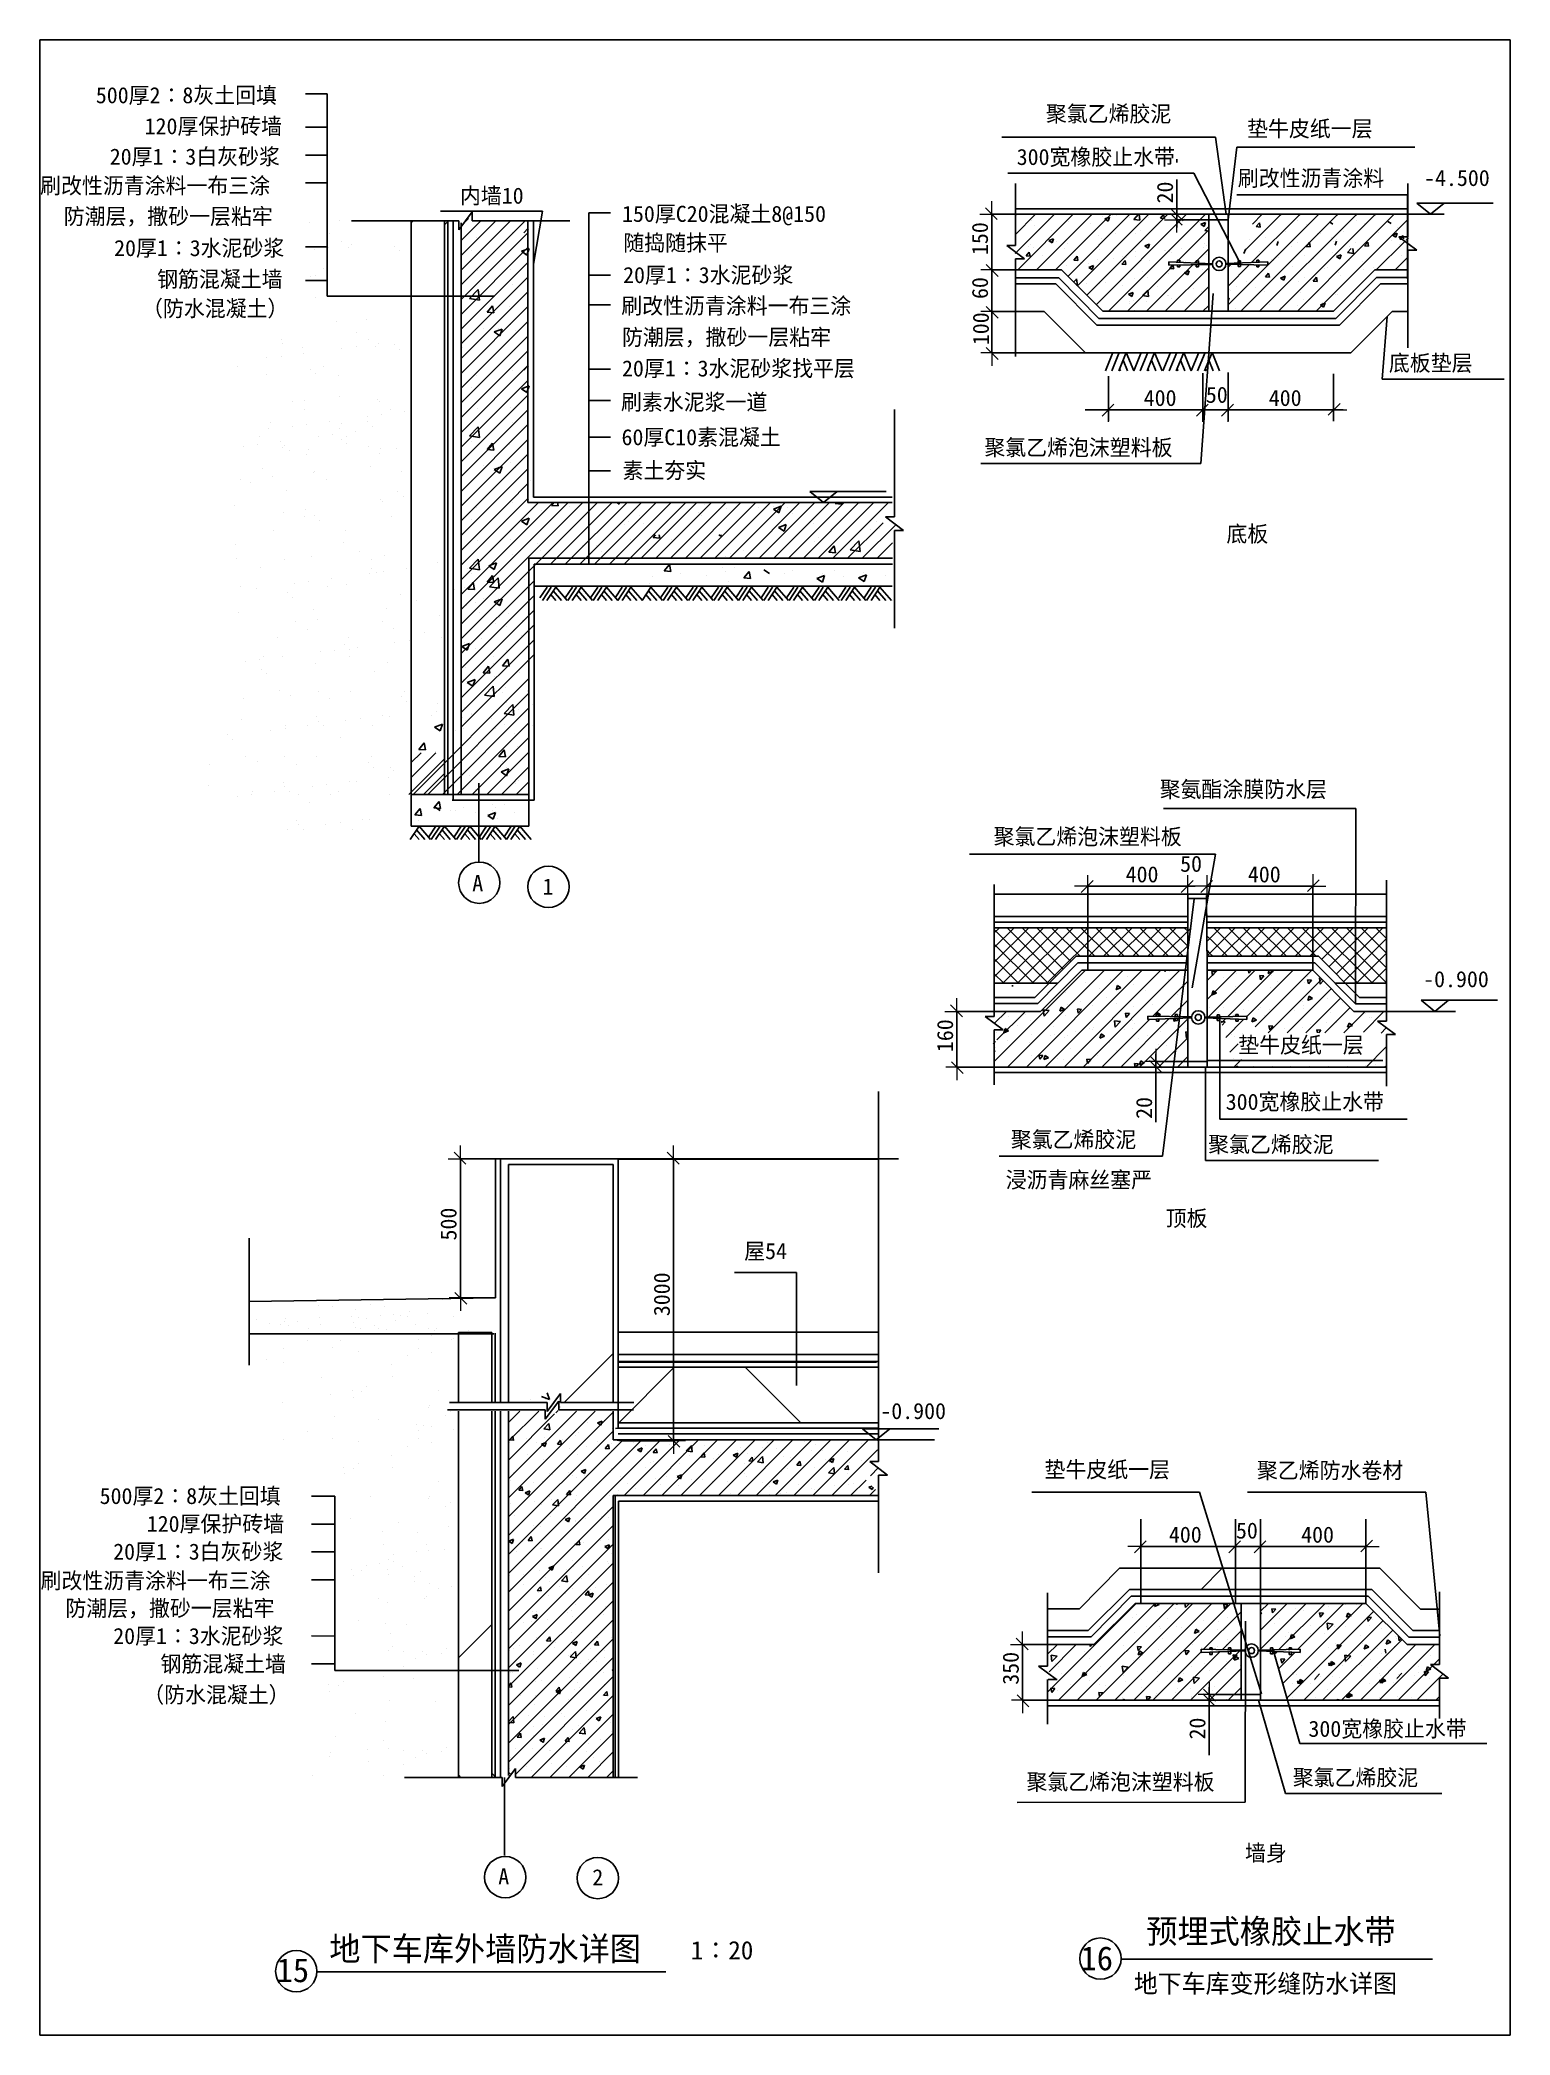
# Model space of a CAD drawing. Header units: metres. Extents: x -2931 to 37021, y -14020 to 40187.
import ezdxf

# ---------------------------------------------------------------- set-up
doc = ezdxf.new("R2010")
doc.units = ezdxf.units.M
for name, color, linetype in [('HOUSE', 2, 'Continuous'), ('LAYER4', 7, 'Continuous'), ('PUB_DIM', 3, 'Continuous'), ('TL', 7, 'Continuous'), ('WALK', 7, 'Continuous'), ('WALL', 5, 'Continuous')]:
    doc.layers.add(name, color=color, linetype=linetype)

msp = doc.modelspace()

# ---------------------------------------------------------------- texts
for s, height, p in [('内墙10', 437, (8483.42, 35737.54)), ('400', 437, (27064.24, 30241.77)), ('50', 437, (28753.33, 30327.41)), ('400', 437, (30462.9, 30241.77)), ('50', 437, (28053.58, 17584.97)), ('A', 437, (8818.68, 17057.72)), ('400', 437, (26573.79, 17298.45)), ('400', 437, (29895.1, 17298.45)), ('400', 437, (27748.97, -641)), ('50', 437, (29571.35, -530.56)), ('400', 437, (31343.04, -641)), ('A', 437, (9524.78, -9928.1)), ('预埋式橡胶止水带', 651.5, (27135.23, -11525.89)), ('地下车库外墙防水详图   ', 651.5, (4933.88, -11999.85)), ('1∶20', 500, (14756.01, -11963.94)), ('16', 651.5, (25344.62, -12259.93)), ('15', 651.5, (3499.76, -12581.86)), ('地下车库变形缝防水详图', 500, (26797.03, -12870.07))]:
    msp.add_text(s, height=height).set_placement(p)
for s, p in [('20', (27859.81, 35743.58)), ('150', (22831.47, 34342.44)), ('60', (22832.33, 33147.68)), ('100', (22856.6, 31893.65)), ('160', (21884.06, 12686.56)), ('20', (27292.01, 10872.04)), ('500', (8390.89, 7568.39)), ('3000', (14187.04, 5511.9)), ('350', (23668.11, -4501.17)), ('20', (28739.95, -5989.02))]:
    msp.add_text(s, height=437, rotation=90).set_placement(p)
at = {"layer": 'HOUSE'}
msp.add_text('-0.900', height=437, dxfattribs=at).set_placement((19907.95, 2717.45))
at = {"layer": 'PUB_DIM'}
for s, p in [('-4.500', (34684.01, 36218.94)), ('-0.900', (34658.64, 14450.23))]:
    msp.add_text(s, height=437, dxfattribs=at).set_placement(p)
at = {"layer": 'TL'}
for s, p in [('500厚2∶8灰土回填', (-1410.48, 38466.22)), ('120厚保护砖墙', (-84.5, 37625.67)), ('聚氯乙烯胶泥', (24404.6, 37962.36)), ('垫牛皮纸一层', (29874.6, 37557.66)), ('20厚1∶3白灰砂浆', (-1032.63, 36798.35)), ('300宽橡胶止水带', (23613.14, 36789.24)), ('刷改性沥青涂料一布三涂', (-2924.47, 36009.36)), ('刷改性沥青涂料', (29622.08, 36213.02)), ('防潮层，撒砂一层粘牢', (-2284.24, 35175.32)), ('150厚C20混凝土8@150', (12888.32, 35243.34)), ('20厚1∶3水泥砂浆', (-913.96, 34313.94)), ('随捣随抹平', (12923.03, 34457.47)), ('钢筋混凝土墙', (254.47, 33470.6)), ('20厚1∶3水泥砂浆', (12917.57, 33581.19)), ('（防水混凝土）', (-154.7, 32673.84)), ('刷改性沥青涂料一布三涂', (12867.95, 32744.88)), ('防潮层，撒砂一层粘牢', (12886.69, 31894.19)), ('20厚1∶3水泥砂浆找平层', (12886.99, 31043.55)), ('底板垫层', (33727.13, 31190.66)), ('刷素水泥浆一道', (12859.48, 30131.19)), ('60厚C10素混凝土', (12874.57, 29176.08)), ('聚氯乙烯泡沫塑料板', (22734.66, 28895.28)), ('素土夯实', (12902.87, 28273.13)), ('聚氨酯涂膜防水层', (27497.49, 19611.46)), ('聚氯乙烯泡沫塑料板', (22985.31, 18324.04)), ('垫牛皮纸一层', (29633.2, 12662.43)), ('300宽橡胶止水带', (29292.93, 11119.3)), ('聚氯乙烯胶泥', (23452.3, 10093.9)), ('聚氯乙烯胶泥', (28814.43, 9960.58)), ('浸沥青麻丝塞严', (23314.16, 8999.81)), ('垫牛皮纸一层', (24369.04, 1127.33)), ('聚乙烯防水卷材', (30140.69, 1105.47)), ('500厚2∶8灰土回填', (-1307.17, 408.59)), ('120厚保护砖墙', (-27.15, -346.96)), ('20厚1∶3白灰砂浆', (-939.7, -1102.51)), ('刷改性沥青涂料一布三涂', (-2912.36, -1891)), ('防潮层，撒砂一层粘牢', (-2236.84, -2640.37)), ('20厚1∶3水泥砂浆', (-938.15, -3395.47)), ('钢筋混凝土墙', (345.53, -4151.02)), ('（防水混凝土）', (-122.7, -4990.36)), ('300宽橡胶止水带', (31541.17, -5916.3)), ('聚氯乙烯泡沫塑料板', (23876.84, -7359.69)), ('聚氯乙烯胶泥', (31114.02, -7239.8))]:
    msp.add_text(s, height=437, dxfattribs=at).set_placement(p)
at = {"layer": 'WALK'}
for s, p in [('1', (10729.86, 16968.51)), ('2', (12081.24, -9950.25))]:
    msp.add_text(s, height=437, dxfattribs=at).set_placement(p)
at = {"layer": 'WALL'}
for s, p in [('底板', (29311.46, 26547.75)), ('顶板', (27660.2, 7953.74)), ('屋54', (16208.13, 7062.57)), ('墙身', (29817.13, -9287.19))]:
    msp.add_text(s, height=437, dxfattribs=at).set_placement(p)

# ---------------------------------------------------------------- blocks, each defined once
blk = doc.blocks.new('_ARCHTICK')
at = {"lineweight": 15}
for p, q in [((-1.71, 0), (1.78, 0)), ((0, 1.64), (0, -1.5))]:
    blk.add_line(p, q, dxfattribs=at)
at = {"color": 0, "linetype": 'ByBlock'}
blk.add_lwpolyline([(-0.72, -0.75), (0.88, 0.86)], dxfattribs=at)

# ---------------------------------------------------------------- hatches: boundary and pattern name
h = msp.add_hatch()
h.set_pattern_fill('AR-CONC', scale=120.89)
h.paths.add_polyline_path([(30292.22, 32439.57), (31473.11, 31684.02), (32693.81, 31684.02), (33813.64, 32803.85), (34216.19, 32803.85), (34216.19, 33559.4), (33500.68, 33559.4), (32380.85, 32439.57)])
h.paths.add_polyline_path([(28151.76, 31696.54), (28156.88, 31684.02), (28918.1, 31684.02), (28923.22, 31696.54), (28928.35, 31684.02), (31473.11, 31684.02), (30292.22, 32439.57), (25794.07, 32439.57), (24674.24, 33559.4), (23572.66, 33559.4), (23572.66, 32803.85), (24361.28, 32803.85), (25481.12, 31684.02), (26585.55, 31684.02), (26590.67, 31696.54), (26595.79, 31684.02), (27357.01, 31684.02), (27362.14, 31696.54), (27367.26, 31684.02), (28146.63, 31684.02)])
at = {"layer": 'WALL'}
h = msp.add_hatch(dxfattribs=at)
h.set_pattern_fill('AR-CONC', scale=105.78)
h.paths.add_polyline_path([(29327.62, 16368.93), (29622.18, 16973.37), (23004.85, 16973.37), (23004.85, 16368.93)])
h.paths.add_polyline_path([(33648.39, 16368.93), (33648.39, 16973.37), (29622.18, 16973.37), (29327.62, 16368.93)])
h = msp.add_hatch(dxfattribs=at)
h.set_pattern_fill('AR-SAND', scale=105.78)
h.paths.add_polyline_path([(23004.85, 16368.93), (23004.85, 16217.82), (29253.99, 16217.82), (29327.62, 16368.93)])
h.paths.add_polyline_path([(29180.35, 16066.71), (29253.99, 16217.82), (23004.85, 16217.82), (23004.85, 16066.71)])
h.paths.add_polyline_path([(29253.99, 16217.82), (29180.35, 16066.71), (33648.39, 16066.71), (33648.39, 16217.82)])
h = msp.add_hatch(dxfattribs=at)
h.set_pattern_fill('AR-SAND', scale=105.78)
h.paths.add_polyline_path([(33648.39, 16217.82), (33648.39, 16368.93), (29327.62, 16368.93), (29253.99, 16217.82)])
h = msp.add_hatch(dxfattribs=at)
h.set_pattern_fill('AR-SAND', scale=105.78)
h.paths.add_polyline_path([(33648.39, 14555.61), (32547.44, 14555.61), (32932.88, 14170.17), (33648.39, 14170.17)])
h.paths.add_polyline_path([(24106.44, 14170.17), (24491.88, 14555.61), (23004.85, 14555.61), (23004.85, 14170.17)])
h = msp.add_hatch(dxfattribs=at)
h.set_pattern_fill('AN31C', scale=1813.32)
h.set_pattern_definition([(45, (0, 0), (-4071, 4071), [])])
h.paths.add_polyline_path([(12643.96, 5050.8), (12643.96, 9634.36), (9803.09, 9634.36), (9803.09, 5050.8), (9803.09, 3161.93), (10892.41, 3161.93), (11194.63, 3041.04), (10892.41, 3282.82), (11255.07, 3161.93), (12643.96, 3161.93)])
h = msp.add_hatch(dxfattribs=at)
h.set_pattern_fill('ANSI31', scale=2720)
h.paths.add_polyline_path([(9349.76, 2935.26), (8443.1, 2935.26), (8443.1, -1299.03), (8443.1, -4117.98), (9349.76, -4117.98), (9349.76, 110.58)])
h.paths.add_polyline_path([(9349.76, 5033.3), (8443.1, 5033.3), (8443.1, 3161.93), (9349.76, 3161.93)])
h.paths.add_polyline_path([(9349.76, -4117.98), (8443.1, -4117.98), (8443.1, -6962.5), (8497.92, -7017.32), (9349.76, -7017.32)])
h = msp.add_hatch(dxfattribs=at)
h.set_pattern_fill('AR-CONC', scale=105.78)
h.paths.add_polyline_path([(19829.19, 4469.03), (19829.19, 5073.47), (12781.29, 5073.47), (12781.29, 4469.03)])
h = msp.add_hatch(dxfattribs=at)
h.set_pattern_fill('AR-SAND', scale=105.78)
h.paths.add_polyline_path([(19829.19, 4469.03), (12781.29, 4469.03), (12781.29, 4280.14), (19829.19, 4280.14)])
h.paths.add_polyline_path([(19829.19, 4280.14), (12781.29, 4280.14), (12781.29, 4129.03), (19829.19, 4129.03)])
h.paths.add_polyline_path([(19829.19, 2617.93), (12781.29, 2617.93), (12781.29, 2466.82), (19829.19, 2466.82)])
h.paths.add_polyline_path([(19829.19, 2466.82), (12781.29, 2466.82), (12781.29, 2315.71), (19829.19, 2315.71)])
h = msp.add_hatch(dxfattribs=at)
h.set_pattern_fill('ANSI37', scale=2267)
h.paths.add_polyline_path([(19829.19, 2617.93), (19829.19, 4129.03), (12781.29, 4129.03), (12781.29, 2617.93)])
h = msp.add_hatch(dxfattribs=at)
h.set_pattern_fill('ANSI31', scale=2267)
h.paths.add_polyline_path([(33260.99, -1912.46), (34380.82, -3032.29), (35096.33, -3032.29), (35096.33, -2451.27), (34584.75, -2451.27), (33477.63, -1337.77), (29925.72, -1337.77), (29888.04, -1912.46)])
h.paths.add_polyline_path([(29888.04, -1912.46), (29925.72, -1337.77), (26405.23, -1337.77), (25318.24, -2443.56), (24452.79, -2443.56), (24452.79, -3032.29), (25554.38, -3032.29), (26674.21, -1912.46)])

# ---------------------------------------------------------------- linework, layer by layer
for p, q in [((29018.11, 37543.61), (23213.08, 37543.61)), ((29307.37, 35448.28), (29018.11, 37543.61)), ((27961.54, 36854.08), (27961.54, 36945.4)), ((29358.65, 35297.17), (29597.02, 37269.72)), ((29597.02, 37269.72), (34427.99, 37269.72)), ((28429.74, 36564.24), (23372.67, 36564.9)), ((27961.54, 35448.28), (27961.54, 36391.16)), ((29700.33, 34081.65), (28429.74, 36564.24)), ((34232.7, 35976.53), (29594.03, 35976.53)), ((34229, 33695.89), (34232.7, 35976.53)), ((5205.15, 35268.65), (5205.15, 35268.65)), ((7156.74, 35217.54), (7211.57, 35272.36)), ((10726.99, 35534.32), (7955.28, 35534.32)), ((8063.4, 35162.55), (8173.22, 35272.36)), ((8451.9, 35030.57), (8817.82, 35517.82)), ((8451.9, 35272.36), (8451.9, 35030.57)), ((8516.73, 33932.97), (9856.13, 35272.36)), ((8516.73, 34333.66), (9455.43, 35272.36)), ((8516.73, 33532.28), (10256.82, 35272.36)), ((8516.73, 34734.36), (9054.74, 35272.36)), ((8631.12, 35249.43), (8720.47, 35338.78)), ((8817.82, 35517.82), (8817.82, 35272.36)), ((10481.16, 34091.21), (10726.99, 35534.32)), ((23572.66, 35448.28), (22933.3, 35448.28)), ((22935.8, 33937.18), (22935.8, 35448.28)), ((23572.66, 35599.39), (29551.29, 35599.39)), ((23572.66, 34382.44), (24638.5, 35448.28)), ((23572.66, 34895.32), (24125.61, 35448.28)), ((23572.66, 35408.2), (23612.73, 35448.28)), ((23572.66, 35448.28), (28829.77, 35448.28)), ((23572.66, 35448.28), (28829.77, 35448.28)), ((23640.28, 33937.18), (25151.38, 35448.28)), ((24022.55, 35280.73), (24022.55, 35280.73)), ((24153.17, 33937.18), (25664.27, 35448.28)), ((24476.5, 35340.5), (24476.5, 35340.5)), ((24666.05, 33937.18), (26177.15, 35448.28)), ((25004.83, 33763.07), (26690.03, 35448.28)), ((25017.36, 35266.04), (25017.36, 35266.04)), ((25163.26, 35430.91), (25163.26, 35430.91)), ((25261.27, 33506.63), (27202.92, 35448.28)), ((25517.71, 33250.19), (27715.8, 35448.28)), ((25774.15, 32993.74), (28228.69, 35448.28)), ((25933.28, 35382.12), (25933.28, 35382.12)), ((26011, 35322.12), (26137.97, 35370.85)), ((26011, 35322.12), (26101.2, 35261.28)), ((26101.1, 35261.44), (26137.87, 35371.02)), ((26110.64, 32817.34), (28741.57, 35448.28)), ((26227.78, 35411.41), (26227.78, 35411.41)), ((26289.54, 35448.28), (26326.58, 35445.04)), ((26326.48, 35445.2), (26325.91, 35448.28)), ((26683.44, 35368.51), (26683.44, 35368.51)), ((26794.59, 35310.35), (26926.93, 35448.28)), ((26794.59, 35310.35), (26955.86, 35285.34)), ((26955.77, 35285.49), (26936.83, 35448.28)), ((27195.77, 35370.51), (27195.77, 35370.51)), ((27518.82, 35340.73), (27606.23, 35444.91)), ((27518.82, 35340.73), (27627.2, 35331.25)), ((27627.1, 35331.41), (27606.14, 35445.08)), ((28829.77, 35448.28), (27959.04, 35448.28)), ((28829.77, 35297.17), (27959.04, 35297.17)), ((27961.54, 35297.17), (27961.54, 35448.28)), ((27961.54, 35297.17), (27961.54, 35097.17)), ((28163.76, 35329.61), (28163.76, 35329.61)), ((28819.44, 35226.94), (28829.77, 35239.25)), ((28829.77, 35448.28), (28829.77, 32817.34)), ((28829.77, 35448.28), (28829.77, 32817.34)), ((28829.77, 35448.28), (29358.65, 35448.28)), ((28829.77, 35297.17), (29358.65, 35297.17)), ((29117.15, 35599.39), (34216.19, 35599.39)), ((29358.65, 35448.28), (29358.65, 32817.34)), ((29358.65, 35448.28), (34216.19, 35448.28)), ((29358.65, 35448.28), (29358.65, 32817.34)), ((29358.65, 35448.28), (34216.19, 35448.28)), ((29700.83, 32817.34), (32313.21, 35429.72)), ((29810.36, 34465.53), (30774.55, 35429.72)), ((29995.64, 34137.92), (31287.44, 35429.72)), ((30016.45, 35184.5), (30280.23, 35448.28)), ((30099.75, 35247.81), (30099.75, 35247.81)), ((30213.71, 32817.34), (32826.09, 35429.72)), ((30435.59, 34064.99), (31800.32, 35429.72)), ((30726.6, 32817.34), (33338.97, 35429.72)), ((30774.55, 35429.72), (30793.11, 35448.28)), ((31255.47, 35273.06), (31255.47, 35273.06)), ((31287.44, 35429.72), (31305.99, 35448.28)), ((31752.37, 32817.34), (34216.19, 35281.17)), ((31800.32, 35429.72), (31818.88, 35448.28)), ((32116.15, 35244.02), (32206.35, 35183.18)), ((32313.21, 35429.72), (32331.76, 35448.28)), ((32826.09, 35429.72), (32844.65, 35448.28)), ((32837.7, 35285.12), (32837.7, 35285.12)), ((32940.3, 34518.16), (33870.42, 35448.28)), ((33338.97, 35429.72), (33357.53, 35448.28)), ((33698.39, 35256.08), (33788.59, 35195.24)), ((35225.96, 35448.33), (34485.31, 35448.33)), ((3192.49, 35222.13), (3192.49, 35222.13)), ((4385.29, 35212.86), (4385.29, 35212.86)), ((4934.36, 34924.63), (4934.36, 34924.63)), ((5252.97, 34721.65), (5252.97, 34721.65)), ((8516.73, 35135.05), (8562.87, 35181.18)), ((8516.73, 33131.59), (10330.05, 34944.91)), ((8925.24, 34809.16), (8925.24, 34809.16)), ((9905.12, 34943.37), (9905.12, 34943.37)), ((10219.11, 34949.36), (10330.05, 35060.31)), ((10355.66, 35033.86), (10355.66, 35033.86)), ((24086.33, 35138.36), (24086.33, 35138.36)), ((24487.41, 34737.26), (24614.38, 34786)), ((24487.41, 34737.26), (24577.61, 34676.43)), ((24568.43, 35005.47), (24568.43, 35005.47)), ((24577.51, 34676.59), (24614.28, 34786.17)), ((24686.23, 34715.72), (24686.23, 34715.72)), ((25625.93, 35186.99), (25625.93, 35186.99)), ((25831.43, 34866.48), (25831.43, 34866.48)), ((25911.23, 34778.48), (25911.23, 34778.48)), ((26285.38, 34926.25), (26285.38, 34926.25)), ((26853.04, 34914.44), (26853.04, 34914.44)), ((26972.14, 35016.66), (26972.14, 35016.66)), ((27784.07, 35042.11), (27784.07, 35042.11)), ((28010.85, 34204.68), (28829.77, 35023.59)), ((28117.34, 35167.43), (28117.34, 35167.43)), ((28571.29, 35227.19), (28571.29, 35227.19)), ((28616.98, 35176.89), (28743.95, 35225.63)), ((28616.98, 35176.89), (28707.18, 35116.05)), ((28699.99, 35158.2), (28699.99, 35158.2)), ((28707.08, 35116.22), (28743.85, 35225.79)), ((28729.84, 35010.21), (28829.77, 35114.35)), ((28729.84, 35010.21), (28829.77, 34994.72)), ((28819.44, 35226.94), (28829.77, 35226.04)), ((29926.23, 34753.18), (29926.23, 34753.18)), ((30120.06, 35113.15), (30207.48, 35217.33)), ((30120.06, 35113.15), (30228.45, 35103.67)), ((30228.35, 35103.83), (30207.38, 35217.5)), ((30380.17, 34812.95), (30380.17, 34812.95)), ((30682.66, 34598.49), (30719.43, 34708.06)), ((30718.92, 34740.84), (30718.92, 34740.84)), ((30907.77, 34979.17), (30907.77, 34979.17)), ((31493.43, 35181.84), (31493.43, 35181.84)), ((31776.42, 34922.36), (31776.42, 34922.36)), ((31875.76, 34938.27), (31875.76, 34938.27)), ((32175.23, 34805.37), (32175.23, 34805.37)), ((32209.6, 34716.34), (32209.6, 34716.34)), ((32264.89, 34610.55), (32301.66, 34720.13)), ((32301.15, 34752.9), (32301.15, 34752.9)), ((32490.01, 34991.23), (32490.01, 34991.23)), ((33065.33, 34589.89), (33152.75, 34694.07)), ((33075.66, 35193.91), (33075.66, 35193.91)), ((33173.62, 34580.57), (33152.65, 34694.23)), ((33358.66, 34934.43), (33358.66, 34934.43)), ((33385.08, 33937.18), (34152.16, 34704.25)), ((33388.09, 34977.56), (33388.09, 34977.56)), ((33458, 34950.33), (33458, 34950.33)), ((33757.46, 34817.44), (33757.46, 34817.44)), ((33791.84, 34728.41), (33791.84, 34728.41)), ((33828.93, 34886.44), (33955.9, 34935.18)), ((33828.93, 34886.44), (33919.13, 34825.6)), ((33919.03, 34825.76), (33955.8, 34935.34)), ((33971.71, 35084.21), (33971.71, 35084.21)), ((34240.02, 34837.88), (33998.23, 34837.88)), ((33998.23, 34837.88), (34485.48, 34471.96)), ((34021.93, 34771.78), (34054.3, 34810.36)), ((34021.93, 34771.78), (34095.84, 34765.32)), ((34057.29, 34813.92), (34109.35, 34875.96)), ((34126.84, 34780.74), (34109.25, 34876.12)), ((34195.76, 34747.86), (34255.52, 34807.62)), ((4527.57, 34491.38), (4527.57, 34491.38)), ((4920.84, 34543.16), (4920.84, 34543.16)), ((5451.9, 34538.96), (5451.9, 34538.96)), ((5535.1, 34624.02), (5535.1, 34624.02)), ((6697.13, 34579.55), (6697.13, 34579.55)), ((6836.39, 34451.94), (6836.39, 34451.94)), ((8516.73, 32730.9), (10330.05, 34544.22)), ((8795.1, 34476.8), (8795.1, 34476.8)), ((10152.53, 34442.98), (10364.14, 34524.21)), ((10152.53, 34442.98), (10302.86, 34341.58)), ((10302.87, 34341.55), (10364.15, 34524.18)), ((23584.01, 34604.44), (23342.22, 34604.44)), ((23342.22, 34604.44), (23829.47, 34238.52)), ((23829.47, 34238.52), (23584.01, 34238.52)), ((23868.55, 34318.13), (23955.97, 34422.32)), ((23868.55, 34318.13), (23976.93, 34308.65)), ((23938.68, 34566.61), (23938.68, 34566.61)), ((23976.83, 34308.82), (23955.87, 34422.48)), ((23999.47, 34625.3), (23999.47, 34625.3)), ((24064.28, 34534.72), (24064.28, 34534.72)), ((24321.02, 34323.03), (24321.02, 34323.03)), ((24906.67, 34525.71), (24906.67, 34525.71)), ((24995.31, 34662.39), (24995.31, 34662.39)), ((25169.17, 34204.34), (25256.59, 34308.53)), ((25169.17, 34204.34), (25277.56, 34194.86)), ((25277.46, 34195.03), (25256.49, 34308.69)), ((25289.01, 34282.14), (25289.01, 34282.14)), ((25354.4, 34151.29), (25354.4, 34151.29)), ((25808.35, 34211.05), (25808.35, 34211.05)), ((25874.67, 34484.81), (25874.67, 34484.81)), ((25889.18, 34174.84), (25889.18, 34174.84)), ((26257, 34241.24), (26257, 34241.24)), ((26469.79, 34090.55), (26557.21, 34194.74)), ((26495.11, 34301.47), (26495.11, 34301.47)), ((26578.08, 34081.24), (26557.11, 34194.9)), ((26608.57, 34286.57), (26608.57, 34286.57)), ((26830.99, 34310.79), (26830.99, 34310.79)), ((26842.66, 34443.91), (26842.66, 34443.91)), ((27093.39, 34592.04), (27220.35, 34640.78)), ((27093.39, 34592.04), (27183.59, 34531.2)), ((27183.49, 34531.37), (27220.25, 34640.94)), ((27224.99, 34200.34), (27224.99, 34200.34)), ((27640.31, 34452.24), (27640.31, 34452.24)), ((27666.07, 34468.09), (27666.07, 34468.09)), ((28932.78, 34107.78), (27744.69, 34154.82)), ((27744.69, 34154.82), (27744.69, 34064.68)), ((27762.02, 34438.47), (27762.02, 34438.47)), ((27810.65, 34403.01), (27810.65, 34403.01)), ((27952.76, 34146.58), (27983.19, 34177.01)), ((28045.08, 34204.68), (27983.19, 34204.68)), ((27983.19, 34143.51), (27983.19, 34204.68)), ((28045.08, 34143.51), (28045.08, 34204.68)), ((28094.26, 34512), (28094.26, 34512)), ((28192.98, 34159.44), (28192.98, 34159.44)), ((28446.11, 34127.05), (28490.33, 34171.27)), ((28552.22, 34184.91), (28490.33, 34184.91)), ((28490.33, 34123.75), (28490.33, 34184.91)), ((28503.98, 34184.91), (28829.77, 34510.7)), ((28552.22, 34123.75), (28552.22, 34184.91)), ((28677.94, 34554.56), (28677.94, 34554.56)), ((28723.58, 34649.62), (28723.58, 34649.62)), ((28778.64, 34362.11), (28778.64, 34362.11)), ((28781.02, 34602.41), (28781.02, 34602.41)), ((29297.35, 34111.09), (30435.59, 34154.82)), ((29631.38, 34188.23), (29693.27, 34188.23)), ((29631.38, 34127.06), (29631.38, 34188.23)), ((29693.27, 34127.06), (29693.27, 34188.23)), ((29787.88, 34387.11), (29789.56, 34385.98)), ((29789.46, 34386.14), (29826.23, 34495.72)), ((29818.06, 34492.38), (29826.33, 34495.55)), ((30135.21, 34204.68), (30197.1, 34204.68)), ((30135.21, 34143.51), (30135.21, 34204.68)), ((30197.1, 34143.51), (30197.1, 34204.68)), ((30215.58, 34432.99), (30215.58, 34432.99)), ((30435.59, 34154.82), (30435.59, 34064.68)), ((30528.73, 34214.55), (30528.73, 34214.55)), ((30589.9, 34188.16), (30589.9, 34188.16)), ((30714.62, 34280.31), (30714.62, 34280.31)), ((31068.89, 34566.16), (31068.89, 34566.16)), ((31233.42, 34669.41), (31233.42, 34669.41)), ((31239.48, 32817.34), (32940.3, 34518.16)), ((31444.65, 34330.63), (31444.65, 34330.63)), ((31483.1, 34577.82), (31570.52, 34682)), ((31483.1, 34577.82), (31591.48, 34568.34)), ((31522.84, 34625.93), (31522.84, 34625.93)), ((31591.38, 34568.5), (31570.42, 34682.16)), ((31682.61, 34239.41), (31682.61, 34239.41)), ((31735.11, 34338.93), (31735.11, 34338.93)), ((32189.05, 34398.7), (32189.05, 34398.7)), ((32305.34, 34301.59), (32432.3, 34350.33)), ((32305.34, 34301.59), (32395.54, 34240.75)), ((32386.46, 34466.59), (32386.46, 34466.59)), ((32395.44, 34240.91), (32432.2, 34350.49)), ((32600.34, 34409.94), (32704.18, 34518.16)), ((32600.34, 34409.94), (32761.61, 34384.92)), ((32650.6, 34198.52), (32650.6, 34198.52)), ((32651.13, 34578.23), (32651.13, 34578.23)), ((32761.51, 34385.07), (32746.03, 34518.16)), ((32815.65, 34681.48), (32815.65, 34681.48)), ((32875.82, 34489.11), (32875.82, 34489.11)), ((33023.11, 34161.46), (33023.11, 34161.46)), ((33065.33, 34589.89), (33173.72, 34580.41)), ((33105.07, 34637.99), (33105.07, 34637.99)), ((33618.59, 34157.62), (33618.59, 34157.62)), ((33897.97, 33937.18), (34216.19, 34255.4)), ((34021.02, 34639.88), (34021.02, 34639.88)), ((34080.61, 34342.98), (34080.61, 34342.98)), ((34485.48, 34471.96), (34240.02, 34471.96)), ((4432.89, 33757.05), (4432.89, 33757.05)), ((4565.11, 33788.82), (4565.11, 33788.82)), ((4787.05, 33986.65), (4787.05, 33986.65)), ((8516.73, 32330.21), (10330.05, 34143.53)), ((8516.73, 31929.52), (10330.05, 33742.84)), ((8964.44, 33909.15), (8964.44, 33909.15)), ((9868.37, 33937.3), (9868.37, 33937.3)), ((23572.66, 33937.18), (22933.3, 33937.18)), ((23572.66, 33937.18), (22933.3, 33937.18)), ((22935.8, 33937.18), (22935.8, 32803.85)), ((23572.66, 33937.18), (24830.72, 33937.18)), ((24830.72, 33937.18), (23572.66, 33937.18)), ((24754.86, 33726.22), (23572.66, 33726.22)), ((24209.2, 34000.52), (24209.2, 34000.52)), ((25841.85, 32620.43), (24754.86, 33726.22)), ((24830.72, 33937.18), (25950.55, 32817.34)), ((25950.55, 32817.34), (24830.72, 33937.18)), ((24973.26, 34058.75), (24973.26, 34058.75)), ((25160.56, 33607.34), (25240.99, 33691.16)), ((25260.92, 33519.11), (25240.89, 33691.32)), ((25551.07, 34105.05), (25551.07, 34105.05)), ((25569.8, 34007.19), (25696.76, 34055.93)), ((25569.8, 34007.19), (25659.99, 33946.35)), ((25659.89, 33946.51), (25696.66, 34056.09)), ((25985.57, 33706.9), (25985.57, 33706.9)), ((26469.79, 34090.55), (26578.18, 34081.07)), ((26623.52, 32817.34), (27873.35, 34067.17)), ((26808.94, 33707.15), (26808.94, 33707.15)), ((27043.07, 33888.43), (27043.07, 33888.43)), ((27136.41, 32817.34), (28396.33, 34077.27)), ((27163.28, 33737.04), (27163.28, 33737.04)), ((27617.23, 33796.8), (27617.23, 33796.8)), ((27649.29, 32817.34), (28829.77, 33997.82)), ((27739.97, 33834.83), (27739.97, 33834.83)), ((27744.69, 34064.68), (28932.78, 34087.63)), ((27770.42, 33976.76), (27845.83, 34066.63)), ((27770.42, 33976.76), (27878.8, 33967.28)), ((27878.7, 33967.45), (27860.35, 34066.92)), ((27983.19, 34076.14), (27983.19, 34024.26)), ((28045.08, 34024.26), (27983.19, 34024.26)), ((28045.08, 34085.43), (28045.08, 34024.26)), ((28100.57, 34069.95), (28100.57, 34069.95)), ((28175.77, 33861.96), (28302.74, 33910.7)), ((28175.77, 33861.96), (28265.97, 33801.12)), ((28265.87, 33801.29), (28302.64, 33910.87)), ((28303.99, 33887.22), (28303.99, 33887.22)), ((28490.33, 34077.03), (28490.33, 34025.16)), ((28552.22, 34025.16), (28490.33, 34025.16)), ((28552.22, 34086.32), (28552.22, 34025.16)), ((28655.89, 33950.91), (28655.89, 33950.91)), ((30435.59, 34064.68), (29297.35, 34090.95)), ((29358.65, 34013.82), (29432.66, 34087.82)), ((29358.65, 33500.93), (29933.97, 34076.26)), ((29358.65, 32988.05), (30435.29, 34064.69)), ((29449.2, 34037.99), (29449.2, 34037.99)), ((29631.38, 34089.64), (29631.38, 34028.47)), ((29631.38, 34028.47), (29693.27, 34028.47)), ((29693.27, 34080.35), (29693.27, 34028.47)), ((29850.6, 33616.89), (29850.6, 33616.89)), ((30135.21, 34085.43), (30135.21, 34024.26)), ((30135.21, 34024.26), (30197.1, 34024.26)), ((30197.1, 34076.14), (30197.1, 34024.26)), ((30371.66, 33749.19), (30459.08, 33853.37)), ((30371.66, 33749.19), (30480.05, 33739.7)), ((30479.95, 33739.87), (30458.98, 33853.53)), ((30506.68, 33610.9), (30506.68, 33610.9)), ((30781.75, 33716.74), (30908.71, 33765.48)), ((30781.75, 33716.74), (30871.94, 33655.9)), ((30871.84, 33656.06), (30908.61, 33765.64)), ((30908.1, 33798.41), (30908.1, 33798.41)), ((31096.95, 34036.74), (31096.95, 34036.74)), ((31258.08, 33623.74), (31258.08, 33623.74)), ((31422.6, 33726.99), (31422.6, 33726.99)), ((31672.28, 33635.4), (31759.7, 33739.58)), ((31672.28, 33635.4), (31780.67, 33625.91)), ((31712.02, 33683.5), (31712.02, 33683.5)), ((31780.57, 33626.08), (31759.6, 33739.74)), ((31965.61, 33979.94), (31965.61, 33979.94)), ((32064.95, 33995.84), (32064.95, 33995.84)), ((33344.2, 33937.18), (32224.37, 32817.34)), ((32224.37, 32817.34), (33344.2, 33937.18)), ((33390.38, 33733.93), (32283.26, 32620.43)), ((32364.41, 33862.94), (32364.41, 33862.94)), ((32398.79, 33773.92), (32398.79, 33773.92)), ((33032.94, 33954.94), (33032.94, 33954.94)), ((33295.44, 33990.62), (33295.44, 33990.62)), ((33344.2, 33937.18), (34216.19, 33937.18)), ((33344.2, 33937.18), (34216.19, 33937.18)), ((34229, 33733.93), (33390.38, 33733.93)), ((33997.94, 33984.45), (33997.94, 33984.45)), ((34211.36, 34106.71), (34211.36, 34106.71)), ((4547.83, 33194.27), (4547.83, 33194.27)), ((5789.77, 33206.19), (5789.77, 33206.19)), ((8516.73, 31528.83), (10330.05, 33342.15)), ((8747.51, 33160.3), (8982.91, 33405.63)), ((8747.51, 33160.3), (9016.3, 33118.61)), ((9016.31, 33118.58), (8982.92, 33405.6)), ((9908.72, 33536.09), (9908.72, 33536.09)), ((23572.66, 33559.4), (24674.24, 33559.4)), ((24674.24, 33559.4), (25794.07, 32439.57)), ((25246.73, 33521.17), (25261.02, 33518.95)), ((25331.32, 33495.86), (25331.32, 33495.86)), ((25513.9, 33563.08), (25513.9, 33563.08)), ((25867.13, 33571.19), (25867.13, 33571.19)), ((26018.08, 33586.27), (26018.08, 33586.27)), ((26481.89, 33522.18), (26481.89, 33522.18)), ((26652.18, 33277.11), (26779.14, 33325.85)), ((26652.18, 33277.11), (26742.38, 33216.27)), ((26678.09, 33072.32), (26678.09, 33072.32)), ((26742.28, 33216.44), (26779.04, 33326.01)), ((26786.9, 33103.51), (26786.9, 33103.51)), ((27035, 33243.82), (27176.24, 33391.02)), ((27035, 33243.82), (27196.27, 33218.81)), ((27140.2, 33081.61), (27140.2, 33081.61)), ((27196.17, 33218.97), (27176.14, 33391.18)), ((27449.88, 33481.29), (27449.88, 33481.29)), ((27717.92, 33231.18), (27717.92, 33231.18)), ((27735.59, 33253.85), (27735.59, 33253.85)), ((27826.96, 33172.02), (27826.96, 33172.02)), ((28162.18, 32817.34), (28829.77, 33484.93)), ((28417.88, 33440.39), (28417.88, 33440.39)), ((28621.3, 28681.12), (28951.67, 33297.28)), ((28633.84, 33347.27), (28633.84, 33347.27)), ((28793.1, 33435.37), (28793.1, 33435.37)), ((29358.65, 33102.2), (29385.02, 33180.79)), ((29358.65, 33170.46), (29385.12, 33180.62)), ((29385.87, 33399.49), (29385.87, 33399.49)), ((29426.11, 33382.56), (29426.11, 33382.56)), ((29575.65, 33483.23), (29575.65, 33483.23)), ((30112.87, 33472.97), (30112.87, 33472.97)), ((30353.86, 33358.59), (30353.86, 33358.59)), ((31321.85, 33317.69), (31321.85, 33317.69)), ((31400.55, 33123.35), (31400.55, 33123.35)), ((32289.84, 33276.79), (32289.84, 33276.79)), ((32342.36, 33259.3), (32342.36, 33259.3)), ((33500.68, 33559.4), (32380.85, 32439.57)), ((33500.68, 33559.4), (34216.19, 33559.4)), ((5125.26, 32536.15), (5125.26, 32536.15)), ((5945.11, 32591.95), (5945.11, 32591.95)), ((8516.73, 31128.14), (10330.05, 32941.46)), ((8516.73, 30727.45), (10330.05, 32540.77)), ((8800.46, 33005.92), (8800.46, 33005.92)), ((9220.59, 32786.8), (9366.28, 32960.44)), ((9220.59, 32786.8), (9401.23, 32771)), ((9401.24, 32770.97), (9366.3, 32960.4)), ((9831.62, 32931.23), (9831.62, 32931.23)), ((23572.66, 32803.85), (22933.3, 32803.85)), ((22934.61, 32803.85), (22934.61, 31684.02)), ((23572.66, 32803.85), (22955.84, 32803.85)), ((23572.66, 32803.85), (24361.28, 32803.85)), ((24361.28, 32803.85), (25481.12, 31684.02)), ((32283.26, 32620.43), (25841.85, 32620.43)), ((25845.08, 32967.55), (25845.08, 32967.55)), ((25950.55, 32817.34), (32224.37, 32817.34)), ((28829.77, 32817.34), (25950.55, 32817.34)), ((26686.26, 33021.85), (26686.26, 33021.85)), ((26797.55, 32817.34), (26808.81, 32830.77)), ((26811.22, 32817.34), (26808.71, 32830.94)), ((28675.06, 32817.34), (28829.77, 32972.05)), ((29358.65, 32817.34), (32224.37, 32817.34)), ((29553.61, 32879.58), (29553.61, 32879.58)), ((30484.63, 33007.26), (30484.63, 33007.26)), ((30781.05, 32908.54), (30781.05, 32908.54)), ((31234.99, 32968.31), (31234.99, 32968.31)), ((31864.13, 32986.66), (31991.1, 33035.4)), ((31864.13, 32986.66), (31954.33, 32925.82)), ((31890.74, 32897.99), (31890.74, 32897.99)), ((31921.76, 33058.72), (31921.76, 33058.72)), ((31954.23, 32925.98), (31990.99, 33035.56)), ((33813.64, 32803.85), (32693.81, 31684.02)), ((33542.27, 30968.66), (33682.85, 32673.06)), ((33813.64, 32803.85), (34216.19, 32803.85)), ((3640.05, 32040.67), (3640.05, 32040.67)), ((5674.33, 32247.92), (5674.33, 32247.92)), ((5992.94, 32044.94), (5992.94, 32044.94)), ((8516.73, 30326.76), (10330.05, 32140.08)), ((9113.67, 32344.1), (9113.67, 32344.1)), ((9417.18, 32251.43), (9628.79, 32332.66)), ((9417.18, 32251.43), (9567.51, 32150.03)), ((9524.63, 32342.34), (9524.63, 32342.34)), ((9567.52, 32150), (9628.8, 32332.63)), ((9870.25, 32443.71), (9870.25, 32443.71)), ((9989.23, 32296.66), (9989.23, 32296.66)), ((25794.07, 32439.57), (32380.85, 32439.57)), ((3233.77, 31546.92), (3233.77, 31546.92)), ((3627.04, 31598.7), (3627.04, 31598.7)), ((3673.83, 31928.82), (3673.83, 31928.82)), ((4214.14, 31837.03), (4214.14, 31837.03)), ((4241.29, 31679.57), (4241.29, 31679.57)), ((5267.54, 31814.68), (5267.54, 31814.68)), ((5660.81, 31866.45), (5660.81, 31866.45)), ((6191.86, 31862.26), (6191.86, 31862.26)), ((6275.06, 31947.32), (6275.06, 31947.32)), ((6697.13, 31902.85), (6697.13, 31902.85)), ((6836.39, 31775.24), (6836.39, 31775.24)), ((8516.73, 29926.06), (10330.05, 31739.38)), ((8555.92, 31822.61), (8555.92, 31822.61)), ((25481.12, 31684.02), (22955.84, 31684.02)), ((25481.12, 31684.02), (32693.81, 31684.02)), ((26227.89, 31696.54), (26023.47, 31196.88)), ((26401.39, 31696.54), (26196.98, 31196.88)), ((26590.67, 31696.54), (26386.25, 31196.88)), ((26503.92, 31484.5), (26621.59, 31196.88)), ((26590.67, 31696.54), (26795.09, 31196.88)), ((26999.36, 31696.54), (26794.94, 31196.88)), ((27172.86, 31696.54), (26968.44, 31196.88)), ((27362.14, 31696.54), (27157.72, 31196.88)), ((27275.39, 31484.5), (27393.05, 31196.88)), ((27362.14, 31696.54), (27566.56, 31196.88)), ((27788.98, 31696.54), (27584.56, 31196.88)), ((27962.48, 31696.54), (27758.06, 31196.88)), ((28151.76, 31696.54), (27947.34, 31196.88)), ((28065.01, 31484.5), (28182.67, 31196.88)), ((28151.76, 31696.54), (28356.18, 31196.88)), ((28560.45, 31696.54), (28356.03, 31196.88)), ((28733.95, 31696.54), (28529.53, 31196.88)), ((28923.22, 31696.54), (28718.81, 31196.88)), ((28836.47, 31484.5), (28954.14, 31196.88)), ((28923.22, 31696.54), (29127.64, 31196.88)), ((2434.16, 31305.67), (2434.16, 31305.67)), ((3240.09, 31089.61), (3240.09, 31089.61)), ((4425.85, 31239.72), (4425.85, 31239.72)), ((4565.11, 31112.11), (4565.11, 31112.11)), ((4787.05, 31309.94), (4787.05, 31309.94)), ((5172.85, 31080.34), (5172.85, 31080.34)), ((7139.94, 31314.22), (7139.94, 31314.22)), ((8516.73, 29524.38), (10330.05, 31337.7)), ((8516.73, 29123.69), (10330.05, 30937.01)), ((8925.24, 31076.74), (8925.24, 31076.74)), ((9905.12, 31210.96), (9905.12, 31210.96)), ((10219.11, 31216.95), (10330.05, 31327.9)), ((10355.66, 31301.44), (10355.66, 31301.44)), ((26110.64, 31048.48), (26110.64, 29824.15)), ((26409.28, 31253.17), (26432.31, 31196.88)), ((27180.75, 31253.17), (27203.78, 31196.88)), ((27970.37, 31253.17), (27993.4, 31196.88)), ((28675.06, 31132.05), (28675.06, 29824.15)), ((28741.83, 31253.17), (28764.86, 31196.88)), ((29358.65, 31152.95), (29358.65, 29824.15)), ((32224.37, 31111.16), (32224.37, 29824.15)), ((33542.27, 30968.66), (36855.65, 30968.66)), ((4261.74, 30381.22), (4261.74, 30381.22)), ((5222.43, 30509.79), (5222.43, 30509.79)), ((6239.46, 30406.44), (6239.46, 30406.44)), ((8516.73, 28722.99), (10330.05, 30536.31)), ((8795.1, 30744.39), (8795.1, 30744.39)), ((10152.53, 30710.56), (10364.14, 30791.79)), ((10152.53, 30710.56), (10302.86, 30609.16)), ((10302.87, 30609.13), (10364.15, 30791.76)), ((3931.64, 30351.67), (3931.64, 30351.67)), ((4250.25, 30148.69), (4250.25, 30148.69)), ((4937.9, 29815.05), (4937.9, 29815.05)), ((5964.15, 29950.15), (5964.15, 29950.15)), ((5974.45, 29820.69), (5974.45, 29820.69)), ((6284.53, 30355.95), (6284.53, 30355.95)), ((6357.42, 30001.93), (6357.42, 30001.93)), ((6603.14, 30152.97), (6603.14, 30152.97)), ((6971.67, 30082.8), (6971.67, 30082.8)), ((8516.73, 28322.3), (10330.05, 30135.62)), ((8964.44, 30176.74), (8964.44, 30176.74)), ((9868.37, 30204.88), (9868.37, 30204.88)), ((25478.02, 30140.04), (28675.06, 30140.04)), ((28675.06, 30140.04), (29358.65, 30140.04)), ((29358.65, 30140.04), (32480.52, 30140.04)), ((3044.37, 29413.69), (3044.37, 29413.69)), ((3287.68, 29633.8), (3287.68, 29633.8)), ((3335.28, 29779.75), (3335.28, 29779.75)), ((3600.75, 29284.54), (3600.75, 29284.54)), ((3930.38, 29682.4), (3930.38, 29682.4)), ((4323.65, 29734.18), (4323.65, 29734.18)), ((4627, 29419.65), (4627, 29419.65)), ((5020.27, 29471.42), (5020.27, 29471.42)), ((5220.45, 29624.53), (5220.45, 29624.53)), ((5251.77, 29340.3), (5251.77, 29340.3)), ((5268.04, 29770.48), (5268.04, 29770.48)), ((5397.26, 29417.97), (5397.26, 29417.97)), ((5634.52, 29552.29), (5634.52, 29552.29)), ((6113.71, 29693.08), (6113.71, 29693.08)), ((8516.73, 27921.61), (10330.05, 29734.93)), ((8516.73, 27520.92), (10330.05, 29334.24)), ((8747.51, 29427.88), (8982.91, 29673.21)), ((8747.51, 29427.88), (9016.3, 29386.19)), ((8800.46, 29273.5), (8800.46, 29273.5)), ((9016.31, 29386.17), (8982.92, 29673.18)), ((9908.72, 29803.68), (9908.72, 29803.68)), ((2593.23, 29151.9), (2593.23, 29151.9)), ((2986.5, 29203.67), (2986.5, 29203.67)), ((3654.57, 29123.49), (3654.57, 29123.49)), ((3703.17, 29157.56), (3703.17, 29157.56)), ((3842.43, 29029.95), (3842.43, 29029.95)), ((4309.33, 28925.41), (4309.33, 28925.41)), ((4356.92, 29071.36), (4356.92, 29071.36)), ((5391.03, 29212.69), (5391.03, 29212.69)), ((6007.46, 29127.76), (6007.46, 29127.76)), ((6287.05, 28950.63), (6287.05, 28950.63)), ((6334.65, 29096.59), (6334.65, 29096.59)), ((6771.03, 29090.76), (6771.03, 29090.76)), ((8516.73, 27120.23), (10330.05, 28933.55)), ((9220.59, 29054.38), (9366.28, 29228.02)), ((9220.59, 29054.38), (9401.23, 29038.58)), ((9401.24, 29038.55), (9366.3, 29227.99)), ((9831.62, 29198.81), (9831.62, 29198.81)), ((2507.56, 28252.44), (2507.56, 28252.44)), ((3119.75, 28549.56), (3119.75, 28549.56)), ((3382.87, 28323.94), (3382.87, 28323.94)), ((4499.75, 28427.63), (4499.75, 28427.63)), ((4541.84, 28459.7), (4541.84, 28459.7)), ((4860.45, 28256.72), (4860.45, 28256.72)), ((6048.35, 28610.37), (6048.35, 28610.37)), ((6894.73, 28463.97), (6894.73, 28463.97)), ((9113.67, 28611.69), (9113.67, 28611.69)), ((9417.18, 28519.01), (9628.79, 28600.24)), ((9417.18, 28519.01), (9567.51, 28417.61)), ((9417.72, 27620.53), (10330.05, 28532.86)), ((9524.63, 28609.93), (9524.63, 28609.93)), ((9567.52, 28417.58), (9628.8, 28600.21)), ((9870.25, 28711.29), (9870.25, 28711.29)), ((9989.23, 28564.24), (9989.23, 28564.24)), ((10398.67, 28223.27), (10398.67, 28223.27)), ((28621.3, 28681.12), (22642.83, 28681.12)), ((2799.16, 28165.21), (2799.16, 28165.21)), ((3777.07, 27947.24), (3777.07, 27947.24)), ((6331.13, 27687.77), (6331.13, 27687.77)), ((6800.36, 27921.27), (6800.36, 27921.27)), ((6939.63, 27793.66), (6939.63, 27793.66)), ((9818.42, 27620.53), (10330.05, 28132.17)), ((10219.11, 27620.53), (10330.05, 27731.48)), ((10355.66, 27705.03), (10355.66, 27705.03)), ((2363.86, 27542.03), (2363.86, 27542.03)), ((3683.11, 27339.15), (3683.11, 27339.15)), ((4264.77, 27231.51), (4264.77, 27231.51)), ((4297.36, 27420.02), (4297.36, 27420.02)), ((4529.09, 27258.14), (4529.09, 27258.14)), ((4668.35, 27130.53), (4668.35, 27130.53)), ((6382.24, 27640.78), (6382.24, 27640.78)), ((6617.66, 27235.79), (6617.66, 27235.79)), ((8516.73, 25116.78), (11020.49, 27620.53)), ((8516.73, 23914.7), (12222.56, 27620.53)), ((8516.73, 24716.09), (11421.18, 27620.53)), ((8516.73, 24315.39), (11821.87, 27620.53)), ((8516.73, 27520.92), (8616.34, 27620.53)), ((8516.73, 25517.47), (10619.8, 27620.53)), ((8516.73, 25918.16), (10219.11, 27620.53)), ((8516.73, 26318.85), (9818.42, 27620.53)), ((8516.73, 27120.23), (9017.03, 27620.53)), ((8516.73, 26719.54), (9417.72, 27620.53)), ((8795.1, 27147.97), (8795.1, 27147.97)), ((8925.24, 27480.32), (8925.24, 27480.32)), ((9905.12, 27614.54), (9905.12, 27614.54)), ((10152.53, 27114.14), (10364.14, 27195.37)), ((10152.53, 27114.14), (10302.86, 27012.74)), ((10302.87, 27012.71), (10364.15, 27195.34)), ((10703.77, 27399.25), (10703.77, 27399.25)), ((10942.06, 25939.33), (12623.25, 27620.53)), ((10968.96, 27541.59), (11035.19, 27620.53)), ((10968.96, 27541.59), (11149.6, 27525.79)), ((11149.61, 27525.75), (11132.13, 27620.53)), ((11342.75, 25939.33), (13023.94, 27620.53)), ((11460.34, 27498.86), (11460.34, 27498.86)), ((11743.44, 25939.33), (13418.64, 27614.54)), ((12144.13, 25939.33), (13819.33, 27614.54)), ((12544.82, 25939.33), (14220.02, 27614.54)), ((12753.48, 27614.54), (12807.96, 27577.79)), ((12807.98, 27577.76), (12820.32, 27614.54)), ((12945.51, 25939.33), (14620.71, 27614.54)), ((13366.52, 27262.95), (13366.52, 27262.95)), ((13407.91, 26103.44), (14919.01, 27614.54)), ((13808.6, 26103.44), (15319.7, 27614.54)), ((14209.29, 26103.44), (15720.39, 27614.54)), ((14609.98, 26103.44), (16121.08, 27614.54)), ((14978.07, 27349.61), (14978.07, 27349.61)), ((15010.67, 26103.44), (16521.77, 27614.54)), ((15035.85, 27268.16), (15035.85, 27268.16)), ((15129.02, 27565.49), (15129.02, 27565.49)), ((15411.36, 26103.44), (16922.46, 27614.54)), ((15734.65, 27449.21), (15734.65, 27449.21)), ((15812.06, 26103.44), (17323.16, 27614.54)), ((16212.75, 26103.44), (17723.85, 27614.54)), ((16587.56, 27480.96), (16587.56, 27480.96)), ((16613.44, 26103.44), (18124.54, 27614.54)), ((16879.25, 27599.9), (16879.25, 27599.9)), ((16992.97, 27500.21), (16992.97, 27500.21)), ((17000.92, 27437.15), (17212.53, 27518.38)), ((17000.92, 27437.15), (17151.25, 27335.75)), ((17014.13, 26103.44), (18525.23, 27614.54)), ((17151.27, 27335.71), (17212.55, 27518.34)), ((17374.15, 27486.65), (17374.15, 27486.65)), ((17414.82, 26103.44), (18925.92, 27614.54)), ((17508.54, 27324.82), (17508.54, 27324.82)), ((17815.51, 26103.44), (19326.61, 27614.54)), ((18735.16, 27618.92), (17994.51, 27618.92)), ((18216.2, 26103.44), (19727.3, 27614.54)), ((18616.89, 26103.44), (20127.99, 27614.54)), ((18680.83, 27593.22), (18698.72, 27614.54)), ((18680.83, 27593.22), (18861.47, 27577.41)), ((18861.49, 27577.38), (18854.63, 27614.54)), ((19334.87, 27589.39), (19334.87, 27589.39)), ((19808.24, 27112.93), (19808.24, 27112.93)), ((20291.43, 27226.5), (20049.64, 27226.5)), ((20049.64, 27226.5), (20536.89, 26860.58)), ((3430.46, 26868.13), (3430.46, 26868.13)), ((5363.23, 26858.86), (5363.23, 26858.86)), ((8964.44, 26580.32), (8964.44, 26580.32)), ((9868.37, 26608.47), (9868.37, 26608.47)), ((11420.07, 26821.26), (11420.07, 26821.26)), ((12946.61, 27014.74), (12946.61, 27014.74)), ((13069.4, 27098.32), (13069.4, 27098.32)), ((13129.05, 26626.5), (13129.05, 26626.5)), ((13466.16, 27041.57), (13466.16, 27041.57)), ((13734.27, 26665.15), (13800.51, 26744.09)), ((13734.27, 26665.15), (13914.91, 26649.35)), ((13914.92, 26649.32), (13897.44, 26744.09)), ((14225.66, 26622.42), (14225.66, 26622.42)), ((15518.79, 26738.1), (15573.27, 26701.35)), ((15573.29, 26701.32), (15585.63, 26738.1)), ((16566.4, 26857.85), (16566.4, 26857.85)), ((17139.57, 26940.01), (17351.18, 27021.24)), ((17139.57, 26940.01), (17289.91, 26838.61)), ((17289.92, 26838.58), (17351.2, 27021.2)), ((18092.93, 27051.33), (18092.93, 27051.33)), ((18232.71, 26661.24), (18232.71, 26661.24)), ((19017.58, 26103.44), (19980.45, 27066.3)), ((19017.58, 26103.44), (19980.45, 27066.3)), ((19090.21, 26328.56), (19325.6, 26573.89)), ((19359, 26286.84), (19325.61, 26573.86)), ((19418.27, 26103.44), (20333.99, 27017.25)), ((19647.04, 26894.96), (19647.04, 26894.96)), ((19894.05, 26909.49), (19894.05, 26909.49)), ((20536.89, 26860.58), (20291.43, 26860.58)), ((2397.07, 26467.4), (2397.07, 26467.4)), ((2411.45, 26086.22), (2411.45, 26086.22)), ((3727.97, 26070.26), (3727.97, 26070.26)), ((4452.11, 26159.74), (4452.11, 26159.74)), ((5325.67, 26528.21), (5325.67, 26528.21)), ((5762.25, 26277.51), (5762.25, 26277.51)), ((6080.86, 26074.53), (6080.86, 26074.53)), ((6429.83, 26184.96), (6429.83, 26184.96)), ((8747.51, 25831.46), (8982.91, 26076.79)), ((9016.31, 25789.75), (8982.92, 26076.77)), ((9908.72, 26207.26), (9908.72, 26207.26)), ((10577.76, 26512.15), (10577.76, 26512.15)), ((10665.3, 26306.86), (10665.3, 26306.86)), ((11809.9, 26457.55), (11809.9, 26457.55)), ((12191.08, 26443.99), (12191.08, 26443.99)), ((12325.47, 26282.16), (12325.47, 26282.16)), ((15711.92, 26138.3), (15711.92, 26138.3)), ((15834.71, 26221.89), (15834.71, 26221.89)), ((16197.92, 26308.22), (16197.92, 26308.22)), ((18106.6, 26559.5), (18106.6, 26559.5)), ((18404.41, 26313.37), (18404.41, 26313.37)), ((18505.57, 26265.64), (18651.27, 26439.28)), ((18505.57, 26265.64), (18686.21, 26249.84)), ((18686.22, 26249.8), (18651.28, 26439.24)), ((19090.21, 26328.56), (19358.99, 26286.87)), ((19818.96, 26103.44), (20235.27, 26519.74)), ((20219.66, 26103.44), (20235.27, 26119.05)), ((3054.39, 25865.08), (3054.39, 25865.08)), ((4993.98, 25555.5), (4993.98, 25555.5)), ((6020.23, 25690.6), (6020.23, 25690.6)), ((6077.68, 25839.11), (6077.68, 25839.11)), ((6216.95, 25711.5), (6216.95, 25711.5)), ((6413.5, 25742.38), (6413.5, 25742.38)), ((7027.75, 25823.25), (7027.75, 25823.25)), ((7141.86, 25602.39), (7141.86, 25602.39)), ((7873.21, 25979.62), (7873.21, 25979.62)), ((8516.73, 23514.01), (10497.61, 25494.88)), ((8693.57, 25815.19), (8693.57, 25815.19)), ((8747.51, 25831.46), (9016.3, 25789.78)), ((8800.46, 25677.08), (8800.46, 25677.08)), ((9220.59, 25457.97), (9366.28, 25631.6)), ((9266.74, 25897.35), (9478.35, 25978.58)), ((9266.74, 25897.35), (9417.07, 25795.95)), ((9283.17, 25331.23), (9518.56, 25576.56)), ((9401.24, 25442.13), (9366.3, 25631.57)), ((9417.09, 25795.92), (9478.36, 25978.55)), ((9551.96, 25289.51), (9518.57, 25576.53)), ((10220.1, 26008.67), (10220.1, 26008.67)), ((10233.76, 25516.84), (10233.76, 25516.84)), ((10359.88, 25618.58), (10359.88, 25618.58)), ((13717.52, 25599.51), (13717.52, 25599.51)), ((14033.45, 25762.05), (14179.15, 25935.68)), ((14033.45, 25762.05), (14214.09, 25746.24)), ((14214.1, 25746.21), (14179.15, 25935.65)), ((14474.1, 25699.12), (14474.1, 25699.12)), ((15173.77, 25635.46), (15173.77, 25635.46)), ((15618.7, 25849.81), (15618.7, 25849.81)), ((15692.61, 25757.74), (15692.61, 25757.74)), ((15940.57, 25854.52), (15940.57, 25854.52)), ((16201.15, 25572.4), (16346.85, 25746.03)), ((16201.15, 25572.4), (16381.79, 25556.59)), ((16381.8, 25556.56), (16346.86, 25746)), ((16741.76, 25790.66), (16892.09, 25689.27)), ((17305.93, 25689.57), (17305.93, 25689.57)), ((17534.17, 25765.47), (17534.17, 25765.47)), ((18183.07, 25556.09), (18394.68, 25637.31)), ((18183.07, 25556.09), (18333.4, 25454.69)), ((18325.72, 25690.05), (18325.72, 25690.05)), ((18333.41, 25454.65), (18394.69, 25637.28)), ((18667.5, 25780.58), (18667.5, 25780.58)), ((18919.25, 25621.41), (18919.25, 25621.41)), ((19316.39, 25571.2), (19528, 25652.43)), ((19316.39, 25571.2), (19466.72, 25469.8)), ((19459.04, 25705.16), (19459.04, 25705.16)), ((19466.73, 25469.76), (19528.01, 25652.39)), ((20052.57, 25636.52), (20052.57, 25636.52)), ((2522.09, 25335.26), (2522.09, 25335.26)), ((2960.21, 25287.75), (2960.21, 25287.75)), ((3806.41, 25175.99), (3806.41, 25175.99)), ((3945.67, 25048.38), (3945.67, 25048.38)), ((3986.46, 25422.85), (3986.46, 25422.85)), ((4379.73, 25474.63), (4379.73, 25474.63)), ((4874.98, 25339.54), (4874.98, 25339.54)), ((5410.82, 25403.05), (5410.82, 25403.05)), ((6874.27, 25109.18), (6874.27, 25109.18)), ((7180.49, 25114.87), (7180.49, 25114.87)), ((7299.47, 24967.82), (7299.47, 24967.82)), ((8325.09, 25265.56), (8325.09, 25265.56)), ((8516.73, 23113.32), (10497.61, 25094.19)), ((8597.37, 25316.05), (8597.37, 25316.05)), ((8698.53, 25268.32), (8844.23, 25441.95)), ((8698.53, 25268.32), (8879.18, 25252.51)), ((8879.19, 25252.48), (8844.24, 25441.92)), ((9113.67, 25015.27), (9113.67, 25015.27)), ((9220.59, 25457.97), (9401.23, 25442.16)), ((9283.17, 25331.23), (9551.95, 25289.54)), ((9417.18, 24922.6), (9628.79, 25003.82)), ((9524.63, 25013.51), (9524.63, 25013.51)), ((9567.52, 24821.16), (9628.8, 25003.79)), ((13622.06, 25422.67), (13622.06, 25422.67)), ((15771.67, 25462.94), (15771.67, 25462.94)), ((18982.06, 25254.72), (18982.06, 25254.72)), ((2459.05, 24630.4), (2459.05, 24630.4)), ((4499.71, 24703.93), (4499.71, 24703.93)), ((4602.99, 24446.05), (4602.99, 24446.05)), ((6477.43, 24729.15), (6477.43, 24729.15)), ((7936.7, 24561.87), (7936.7, 24561.87)), ((8516.73, 22712.63), (10497.61, 24693.5)), ((8656.82, 24809.12), (8656.82, 24809.12)), ((8912.79, 24899.66), (8912.79, 24899.66)), ((9013.14, 24630.03), (9013.14, 24630.03)), ((9417.18, 24922.6), (9567.51, 24821.2)), ((9550.02, 24493.7), (9550.02, 24493.7)), ((9794.87, 24596.32), (9794.87, 24596.32)), ((10195.29, 24424.46), (10195.29, 24424.46)), ((3525.65, 23956.51), (3525.65, 23956.51)), ((4019.56, 24381.26), (4019.56, 24381.26)), ((4338.18, 24178.28), (4338.18, 24178.28)), ((5458.42, 23947.24), (5458.42, 23947.24)), ((6372.45, 24385.54), (6372.45, 24385.54)), ((6691.07, 24182.56), (6691.07, 24182.56)), ((7110.11, 23877.86), (7110.11, 23877.86)), ((7530.04, 24073.57), (7530.04, 24073.57)), ((7989.07, 23955.87), (7989.07, 23955.87)), ((8516.73, 22311.94), (10497.61, 24292.81)), ((8516.73, 21911.25), (10497.61, 23892.12)), ((9075.2, 23922.88), (9075.2, 23922.88)), ((9438.72, 24324.85), (9438.72, 24324.85)), ((9751.58, 24258.41), (9751.58, 24258.41)), ((10146.6, 23996.52), (10146.6, 23996.52)), ((3042.57, 23342.36), (3042.57, 23342.36)), ((3132.29, 23443.29), (3132.29, 23443.29)), ((3656.82, 23423.22), (3656.82, 23423.22)), ((4683.07, 23558.33), (4683.07, 23558.33)), ((5076.34, 23610.11), (5076.34, 23610.11)), ((5355, 23756.96), (5355, 23756.96)), ((5485.18, 23447.56), (5485.18, 23447.56)), ((5494.27, 23629.35), (5494.27, 23629.35)), ((5690.59, 23690.97), (5690.59, 23690.97)), ((6716.84, 23826.08), (6716.84, 23826.08)), ((8311.52, 23363.45), (8311.52, 23363.45)), ((8516.73, 21510.56), (10497.61, 23491.43)), ((8531.4, 23705.8), (8743.01, 23787.03)), ((8531.4, 23705.8), (8681.73, 23604.4)), ((8620.07, 23803.05), (8620.07, 23803.05)), ((8681.74, 23604.37), (8743.01, 23787)), ((8916.33, 23653.34), (8916.33, 23653.34)), ((9387.96, 23431.61), (9387.96, 23431.61)), ((9639.92, 23184.69), (9785.62, 23358.33)), ((9758.12, 23590.25), (9758.12, 23590.25)), ((9820.57, 23168.85), (9785.63, 23358.29)), ((2649.3, 23290.58), (2649.3, 23290.58)), ((3083.73, 23093.83), (3083.73, 23093.83)), ((3222.99, 22966.22), (3222.99, 22966.22)), ((4547.3, 23248.11), (4547.3, 23248.11)), ((6151.59, 23027.02), (6151.59, 23027.02)), ((6525.02, 23273.34), (6525.02, 23273.34)), ((7209.2, 19687.25), (10360.28, 22838.33)), ((8583.32, 22796.97), (8583.32, 22796.97)), ((8643.67, 23132.86), (8643.67, 23132.86)), ((8681.83, 22731.05), (8893.44, 22812.28)), ((8832.17, 22629.62), (8893.45, 22812.25)), ((9117.87, 22995.04), (9263.56, 23168.68)), ((9117.87, 22995.04), (9298.51, 22979.24)), ((9298.52, 22979.2), (9263.57, 23168.64)), ((9400.24, 23232.47), (9400.24, 23232.47)), ((9424.75, 22881.58), (9424.75, 22881.58)), ((9639.92, 23184.69), (9820.56, 23168.89)), ((9924.84, 23295.28), (9924.84, 23295.28)), ((10109.85, 22990.45), (10109.85, 22990.45)), ((2595.49, 22282.03), (2595.49, 22282.03)), ((3573.25, 22500.7), (3573.25, 22500.7)), ((3880.31, 22363.9), (3880.31, 22363.9)), ((4629.77, 22489.29), (4629.77, 22489.29)), ((4948.38, 22286.31), (4948.38, 22286.31)), ((5506.01, 22491.43), (5506.01, 22491.43)), ((6903.6, 22337.93), (6903.6, 22337.93)), ((6982.66, 22493.56), (6982.66, 22493.56)), ((7609.89, 19687.25), (10360.28, 22437.64)), ((8681.83, 22731.05), (8832.16, 22629.65)), ((9148.19, 22387.25), (9383.59, 22632.58)), ((9148.19, 22387.25), (9416.98, 22345.56)), ((9416.98, 22345.54), (9383.59, 22632.55)), ((9626.8, 22455.17), (9626.8, 22455.17)), ((9721.37, 22584.18), (9721.37, 22584.18)), ((10335.37, 22489.01), (10360.28, 22498.57)), ((10335.37, 22489.01), (10360.28, 22472.2)), ((2554.24, 21718.78), (2554.24, 21718.78)), ((4594.9, 21792.3), (4594.9, 21792.3)), ((5379.68, 21693.81), (5379.68, 21693.81)), ((5772.95, 21745.58), (5772.95, 21745.58)), ((6387.21, 21826.45), (6387.21, 21826.45)), ((6572.62, 21817.53), (6572.62, 21817.53)), ((7042.87, 22210.32), (7042.87, 22210.32)), ((7722.99, 21819.12), (7722.99, 21819.12)), ((7848.62, 21940.87), (7848.62, 21940.87)), ((7864.3, 22152.64), (7864.3, 22152.64)), ((8010.58, 19687.25), (10360.28, 22036.95)), ((8546.57, 21790.9), (8546.57, 21790.9)), ((8605.2, 22040.48), (8605.2, 22040.48)), ((8629.7, 21689.59), (8629.7, 21689.59)), ((8791.55, 21850.1), (8791.55, 21850.1)), ((8799.43, 21887.28), (8799.43, 21887.28)), ((9336.31, 21750.95), (9336.31, 21750.95)), ((9683.85, 21887.02), (9919.24, 22132.35)), ((9683.85, 21887.02), (9952.63, 21845.33)), ((9749.8, 22191.17), (9749.8, 22191.17)), ((9952.64, 21845.3), (9919.25, 22132.32)), ((10073.1, 21984.38), (10073.1, 21984.38)), ((10350.97, 21791.6), (10350.97, 21791.6)), ((10444.26, 22117.54), (10444.26, 22117.54)), ((2177.07, 21310.73), (2177.07, 21310.73)), ((2316.33, 21183.12), (2316.33, 21183.12)), ((3345.92, 21426.06), (3345.92, 21426.06)), ((3739.19, 21477.83), (3739.19, 21477.83)), ((3742.49, 21551.31), (3742.49, 21551.31)), ((4353.44, 21558.7), (4353.44, 21558.7)), ((4632.32, 21674.8), (4632.32, 21674.8)), ((4771.59, 21547.19), (4771.59, 21547.19)), ((5244.93, 21243.93), (5244.93, 21243.93)), ((6095.38, 21555.59), (6095.38, 21555.59)), ((7796.05, 21514.25), (8007.66, 21595.48)), ((7796.05, 21514.25), (7946.38, 21412.85)), ((7946.39, 21412.82), (8007.67, 21595.45)), ((8360.22, 21413.16), (8360.22, 21413.16)), ((8411.27, 19687.25), (10360.28, 21636.26)), ((8588.46, 21489.06), (8588.46, 21489.06)), ((8811.96, 19687.25), (10360.28, 21235.57)), ((9436.66, 21481.33), (9436.66, 21481.33)), ((9515.71, 21186.52), (9515.71, 21186.52)), ((9684.62, 21578.11), (9684.62, 21578.11)), ((9973.54, 21345), (9973.54, 21345)), ((10464.29, 21568.42), (10464.29, 21568.42)), ((2666.59, 20717.6), (2666.59, 20717.6)), ((3723.11, 20706.19), (3723.11, 20706.19)), ((4599.35, 20708.33), (4599.35, 20708.33)), ((6076, 20710.47), (6076, 20710.47)), ((7094.12, 19687.25), (8063.4, 20656.54)), ((7156.74, 20551.26), (7426.07, 20820.58)), ((7156.74, 20150.57), (7826.76, 20820.58)), ((7369.5, 20911.42), (7515.2, 21085.05)), ((7369.5, 20911.42), (7550.14, 20895.61)), ((7550.15, 20895.58), (7515.2, 21085.02)), ((7810.15, 20848.49), (7810.15, 20848.49)), ((8509.82, 20784.83), (8509.82, 20784.83)), ((8954.75, 20999.18), (8954.75, 20999.18)), ((9212.65, 19687.25), (10360.28, 20834.88)), ((9537.2, 20721.77), (9682.9, 20895.4)), ((9537.2, 20721.77), (9717.84, 20705.96)), ((9717.85, 20705.93), (9682.91, 20895.37)), ((9743.33, 20748.88), (9743.33, 20748.88)), ((10036.35, 20978.31), (10036.35, 20978.31)), ((1688.83, 20498.94), (1688.83, 20498.94)), ((2973.65, 20580.8), (2973.65, 20580.8)), ((4041.72, 20503.21), (4041.72, 20503.21)), ((5996.94, 20554.83), (5996.94, 20554.83)), ((6136.21, 20427.22), (6136.21, 20427.22)), ((6551.65, 20151.96), (6551.65, 20151.96)), ((6584.84, 20419.24), (6584.84, 20419.24)), ((6690.05, 20346.91), (6690.05, 20346.91)), ((7494.81, 19687.25), (8063.4, 20255.85)), ((7980.16, 20128.89), (7980.16, 20128.89)), ((8735.04, 20214.74), (8735.04, 20214.74)), ((9600.02, 20297.46), (9811.63, 20378.69)), ((9600.02, 20297.46), (9750.35, 20196.06)), ((9613.35, 19687.25), (10360.28, 20434.19)), ((9647.87, 20572.04), (9647.87, 20572.04)), ((9742.67, 20431.42), (9742.67, 20431.42)), ((9750.36, 20196.02), (9811.64, 20378.65)), ((9811.48, 20282.91), (9811.48, 20282.91)), ((10068.37, 20058.47), (10068.37, 20058.47)), ((10348.36, 20146.58), (10348.36, 20146.58)), ((1647.58, 19935.68), (1647.58, 19935.68)), ((2439.26, 19642.96), (2439.26, 19642.96)), ((2832.53, 19694.74), (2832.53, 19694.74)), ((2835.83, 19768.21), (2835.83, 19768.21)), ((3446.78, 19775.6), (3446.78, 19775.6)), ((3688.24, 20009.2), (3688.24, 20009.2)), ((3725.66, 19891.7), (3725.66, 19891.7)), ((3864.93, 19764.09), (3864.93, 19764.09)), ((4085.77, 19678.64), (4085.77, 19678.64)), ((4473.02, 19910.71), (4473.02, 19910.71)), ((4866.29, 19962.49), (4866.29, 19962.49)), ((4962.02, 19680.78), (4962.02, 19680.78)), ((5188.72, 19772.49), (5188.72, 19772.49)), ((5480.55, 20043.35), (5480.55, 20043.35)), ((5665.96, 20034.43), (5665.96, 20034.43)), ((6557.56, 19687.25), (6558.85, 19688.6)), ((6559.01, 19687.25), (6558.86, 19688.57)), ((8159.7, 19807.18), (8159.7, 19807.18)), ((8473.07, 19778.76), (8473.07, 19778.76)), ((8907.42, 19826.35), (8907.42, 19826.35)), ((9000.89, 19989.47), (9000.89, 17863.85)), ((9999.6, 19972.24), (9999.6, 19972.24)), ((10014.04, 19687.25), (10360.28, 20033.49)), ((4050.9, 18981.66), (4050.9, 18981.66)), ((4404.38, 19475.66), (4404.38, 19475.66)), ((5843.21, 19015.81), (5843.21, 19015.81)), ((6028.62, 19006.88), (6028.62, 19006.88)), ((7255.44, 19135.11), (7401.14, 19308.75)), ((7255.44, 19135.11), (7436.08, 19119.31)), ((7366.11, 18985.38), (7366.11, 18985.38)), ((7436.09, 19119.27), (7401.15, 19308.71)), ((7461.57, 19162.22), (7461.57, 19162.22)), ((7777.5, 19324.76), (7923.19, 19498.4)), ((7777.5, 19324.76), (7958.14, 19308.96)), ((7796.05, 19353.38), (7946.38, 19251.98)), ((7958.14, 19308.92), (7923.2, 19498.36)), ((8218.14, 19261.83), (8218.14, 19261.83)), ((8360.22, 19252.29), (8360.22, 19252.29)), ((8588.46, 19328.19), (8588.46, 19328.19)), ((8917.82, 19198.18), (8917.82, 19198.18)), ((9237.36, 19118.8), (9448.97, 19200.03)), ((9237.36, 19118.8), (9387.69, 19017.4)), ((9362.75, 19412.52), (9362.75, 19412.52)), ((9380, 19252.77), (9380, 19252.77)), ((9387.69, 19017.37), (9448.97, 19200)), ((9436.66, 19320.45), (9436.66, 19320.45)), ((9515.71, 19025.65), (9515.71, 19025.65)), ((9684.62, 19417.23), (9684.62, 19417.23)), ((9973.54, 19184.12), (9973.54, 19184.12)), ((32824.71, 19300.83), (27599.61, 19300.83)), ((3809.44, 18748.06), (3809.44, 18748.06)), ((4088.33, 18864.15), (4088.33, 18864.15)), ((4227.59, 18736.54), (4227.59, 18736.54)), ((4835.69, 18883.16), (4835.69, 18883.16)), ((5228.96, 18934.94), (5228.96, 18934.94)), ((5551.39, 18744.94), (5551.39, 18744.94)), ((29015.98, 18064.16), (22332.34, 18064.16)), ((29015.98, 18064.16), (28383.87, 14432.29)), ((23004.85, 16973.37), (33661.62, 16973.37)), ((25542.84, 14912.23), (25542.84, 17199.22)), ((25542.84, 17196.72), (28261.96, 17196.72)), ((28436.59, 16847.33), (27578.12, 9855.22)), ((28107.26, 17196.72), (27907.26, 17196.72)), ((28107.26, 17196.72), (28261.96, 17196.72)), ((28261.96, 17196.72), (28461.96, 17196.72)), ((28261.96, 14912.23), (28261.96, 16973.37)), ((28261.96, 14912.23), (28261.96, 16973.37)), ((28790.85, 17196.72), (31656.57, 17196.72)), ((31656.57, 14912.23), (31656.57, 17199.22)), ((23004.85, 16368.93), (28261.96, 16368.93)), ((28779.5, 16368.93), (33661.96, 16368.93)), ((23004.85, 16217.82), (28261.96, 16217.82)), ((23004.85, 16066.71), (28261.96, 16066.71)), ((28780.68, 16217.82), (33661.08, 16217.82)), ((28781.86, 16066.71), (33661.14, 16066.71)), ((24106.44, 14170.17), (25226.27, 15290.01)), ((25226.27, 15290.01), (28261.96, 15290.01)), ((28787.91, 15290.01), (31813.05, 15290.01)), ((32932.88, 14170.17), (31813.05, 15290.01)), ((25481.79, 14912.23), (23004.85, 12435.29)), ((25994.68, 14912.23), (23363.74, 12281.3)), ((26507.56, 14912.23), (23876.63, 12281.3)), ((25274.05, 15109.15), (24187.06, 14003.35)), ((24262.92, 13792.4), (25382.75, 14912.23)), ((25382.75, 14912.23), (24262.92, 13792.4)), ((27020.45, 14912.23), (24389.51, 12281.3)), ((27533.33, 14912.23), (24902.4, 12281.3)), ((28261.96, 15109.15), (25274.05, 15109.15)), ((25382.75, 14912.23), (28261.96, 14912.23)), ((28261.96, 14912.23), (25382.75, 14912.23)), ((28046.22, 14912.23), (25415.28, 12281.3)), ((26161.89, 14671.51), (26161.89, 14671.51)), ((26615.84, 14731.28), (26615.84, 14731.28)), ((27630.97, 14912.23), (27637, 14879.51)), ((27663.25, 14912.23), (27636.92, 14880.86)), ((27646.45, 14898.03), (27646.45, 14898.03)), ((27740.53, 14672.6), (27740.53, 14672.6)), ((27761.04, 14882.05), (27761.04, 14882.05)), ((28261.96, 12281.3), (28261.96, 14912.23)), ((28261.96, 12281.3), (28261.96, 14912.23)), ((31715.46, 15109.15), (28789.32, 15109.15)), ((28790.85, 12281.3), (28790.85, 14912.23)), ((28790.85, 14912.23), (31656.57, 14912.23)), ((29584.87, 14912.23), (28790.85, 14118.21)), ((29071.98, 14912.23), (28790.85, 14631.1)), ((28790.85, 12281.3), (28790.85, 14912.23)), ((28790.85, 14912.23), (31656.57, 14912.23)), ((30097.75, 14912.23), (28826.38, 13640.86)), ((29024.96, 14871.25), (28916.58, 14880.73)), ((28916.66, 14879.38), (28937.62, 14765.72)), ((29024.96, 14871.25), (28937.54, 14767.07)), ((29226.32, 14714.4), (29226.32, 14714.4)), ((30610.64, 14912.23), (29351.38, 13652.98)), ((29582.43, 14816.23), (29582.43, 14816.23)), ((31123.52, 14912.23), (29867.79, 13656.5)), ((29912.53, 14912.23), (29921.82, 14832.3)), ((29997.37, 14912.23), (29921.75, 14833.42)), ((31636.41, 14912.23), (30096.06, 13371.89)), ((30325.58, 14757.46), (30217.2, 14766.94)), ((30217.28, 14765.59), (30238.25, 14651.93)), ((30325.58, 14757.46), (30238.17, 14653.28)), ((30283.82, 14895.92), (30283.82, 14895.92)), ((30568.93, 14872.67), (30441.96, 14823.93)), ((30472.12, 14912.23), (30442.04, 14822.59)), ((31902.93, 14665.87), (30448.47, 13211.41)), ((30568.93, 14872.67), (30510.27, 14912.23)), ((30550.42, 14775.34), (30550.42, 14775.34)), ((31626.21, 14643.67), (31517.82, 14653.15)), ((31517.9, 14651.8), (31538.87, 14538.14)), ((31518.41, 14734.44), (31518.41, 14734.44)), ((31626.21, 14643.67), (31538.79, 14539.49)), ((32776.4, 13792.4), (31656.57, 14912.23)), ((31656.57, 14912.23), (32776.4, 13792.4)), ((32822.58, 13995.65), (31715.46, 15109.15)), ((31868.14, 14700.66), (31836.97, 14705.5)), ((31837.04, 14704.37), (31857.07, 14532.16)), ((23004.85, 14555.61), (24729.93, 14555.61)), ((23004.85, 14170.17), (24106.44, 14170.17)), ((24951.77, 14292.88), (24951.77, 14292.88)), ((25475.13, 14581.1), (25475.13, 14581.1)), ((25867.69, 14408.97), (25867.69, 14408.97)), ((26053.81, 14169.83), (26053.81, 14169.83)), ((26439.36, 14433.04), (26312.4, 14384.3)), ((26349.24, 14492.54), (26312.48, 14382.96)), ((26439.36, 14433.04), (26349.16, 14493.88)), ((26798.71, 14536.65), (26798.71, 14536.65)), ((27111.31, 14351.35), (27111.31, 14351.35)), ((27284.01, 14166.85), (27284.01, 14166.85)), ((28261.96, 14615.1), (27309.21, 13662.34)), ((28261.96, 14102.21), (27812.37, 13652.62)), ((27970.77, 14257.27), (27970.77, 14257.27)), ((28168.81, 14532.87), (28168.81, 14532.87)), ((29045.34, 14287.81), (28918.37, 14239.08)), ((28955.22, 14347.31), (28918.45, 14237.73)), ((29045.34, 14287.81), (28955.14, 14348.65)), ((29565.42, 14312.72), (29565.42, 14312.72)), ((29569.92, 14467.8), (29569.92, 14467.8)), ((30256.69, 14558.21), (30256.69, 14558.21)), ((30507.24, 14448.68), (30507.24, 14448.68)), ((30710.63, 14617.97), (30710.63, 14617.97)), ((32159.37, 14409.43), (30961.36, 13211.41)), ((30976.34, 14261.34), (30976.34, 14261.34)), ((31423.16, 14564.76), (31423.16, 14564.76)), ((32415.81, 14152.99), (31474.24, 13211.41)), ((31651.31, 14142.59), (31524.35, 14093.85)), ((31561.19, 14202.09), (31524.43, 14092.51)), ((31651.31, 14142.59), (31561.12, 14203.43)), ((31944.41, 14624.39), (31857, 14533.28)), ((32033.85, 14442.86), (32033.85, 14442.86)), ((32065.57, 14143.96), (32065.57, 14143.96)), ((32265.83, 14555.61), (33660.99, 14555.61)), ((32932.88, 14170.17), (33648.39, 14170.17)), ((23000.05, 13657.33), (22758.26, 13657.33)), ((22758.26, 13657.33), (23245.51, 13291.41)), ((24187.06, 14003.35), (23004.85, 14003.35)), ((23004.85, 13792.4), (24262.92, 13792.4)), ((23336.19, 13792.4), (23004.85, 13461.06)), ((24262.92, 13792.4), (23004.85, 13792.4)), ((23849.07, 13792.4), (23075.18, 13018.5)), ((23398.95, 13655.37), (23398.95, 13655.37)), ((23852.9, 13715.14), (23852.9, 13715.14)), ((23987.9, 13553.28), (23987.9, 13553.28)), ((24497.65, 13814.51), (24336.38, 13839.52)), ((24336.45, 13838.41), (24356.48, 13666.19)), ((24497.65, 13814.51), (24356.41, 13667.31)), ((24915.77, 13848.19), (24788.8, 13799.45)), ((24825.65, 13907.69), (24788.88, 13798.11)), ((24915.77, 13848.19), (24825.57, 13909.03)), ((24929.72, 13689.24), (24929.72, 13689.24)), ((24996.3, 13988.31), (24996.3, 13988.31)), ((24998.1, 13865.91), (24998.1, 13865.91)), ((25374.7, 13848.65), (25266.31, 13858.13)), ((25266.39, 13856.79), (25287.36, 13743.13)), ((25374.7, 13848.65), (25287.28, 13744.47)), ((25357.35, 14053.23), (25357.35, 14053.23)), ((25684.86, 13956.32), (25684.86, 13956.32)), ((25845.64, 13805.33), (25845.64, 13805.33)), ((27223.46, 13576.59), (25928.17, 12281.3)), ((26138.81, 14016.08), (26138.81, 14016.08)), ((26325.34, 14012.33), (26325.34, 14012.33)), ((27757.5, 13597.74), (26441.05, 12281.3)), ((26675.32, 13734.86), (26566.93, 13744.35)), ((26567.01, 13743), (26587.98, 13629.34)), ((26675.32, 13734.86), (26587.9, 13630.68)), ((26776.66, 13933), (26776.66, 13933)), ((28261.96, 13589.33), (26953.93, 12281.3)), ((27176.89, 13574.75), (27176.89, 13664.89)), ((27176.89, 13664.89), (28364.98, 13641.94)), ((28364.98, 13621.8), (27176.89, 13574.75)), ((27293.33, 13971.43), (27293.33, 13971.43)), ((27431.63, 13762.46), (27397.46, 13660.63)), ((27415.39, 13662.13), (27410.8, 13660.37)), ((27415.39, 13653.43), (27415.39, 13705.31)), ((27477.28, 13705.31), (27415.39, 13705.31)), ((27415.39, 13586.06), (27415.39, 13524.9)), ((27521.75, 13702.96), (27431.55, 13763.8)), ((27477.28, 13644.15), (27477.28, 13705.31)), ((27521.75, 13702.96), (27477.28, 13685.89)), ((27477.28, 13586.06), (27477.28, 13524.9)), ((27718.48, 14068.96), (27718.48, 14068.96)), ((27803.83, 13716.77), (27803.83, 13716.77)), ((27872.6, 13602.3), (27888.6, 13515.54)), ((27922.53, 13557.42), (27888.52, 13516.89)), ((27922.53, 13652.54), (27922.53, 13704.42)), ((27984.42, 13704.42), (27922.53, 13704.42)), ((27922.53, 13605.82), (27922.53, 13544.66)), ((27984.42, 13643.25), (27984.42, 13704.42)), ((27984.42, 13605.82), (27984.42, 13544.66)), ((28261.33, 13930.54), (28261.33, 13930.54)), ((29867.79, 13664.89), (28729.55, 13638.63)), ((28729.55, 13618.48), (29867.79, 13574.75)), ((28861.34, 13898.29), (28861.34, 13898.29)), ((29063.58, 13639.94), (29063.58, 13701.1)), ((29063.58, 13701.1), (29125.47, 13701.1)), ((29063.58, 13602.51), (29063.58, 13541.35)), ((29092.89, 13752.6), (29092.89, 13752.6)), ((29125.47, 13649.22), (29125.47, 13701.1)), ((29125.47, 13602.51), (29125.47, 13541.35)), ((29132.52, 13647.93), (29135.62, 10860.58)), ((29295.16, 13596.75), (29180.16, 13481.75)), ((29229.32, 13889.64), (29229.32, 13889.64)), ((29789.07, 13577.78), (29294.42, 13083.13)), ((29543.37, 13709.08), (29543.37, 13709.08)), ((29567.4, 13644.15), (29567.4, 13705.31)), ((29567.4, 13705.31), (29629.29, 13705.31)), ((29567.4, 13586.06), (29567.4, 13524.9)), ((29629.29, 13653.43), (29629.29, 13705.31)), ((29629.29, 13586.06), (29629.29, 13524.9)), ((29779.66, 13843.02), (29779.66, 13843.02)), ((29867.79, 13574.75), (29867.79, 13664.89)), ((29918.84, 14079.81), (29918.84, 14079.81)), ((30127.72, 13557.74), (30000.76, 13509)), ((30037.6, 13617.23), (30000.83, 13507.66)), ((30127.72, 13557.74), (30037.52, 13618.58)), ((30197.31, 13848.74), (30197.31, 13848.74)), ((30233.6, 13902.78), (30233.6, 13902.78)), ((30353.34, 13681.67), (30353.34, 13681.67)), ((30485.19, 13845.03), (30485.19, 13845.03)), ((31165.3, 13807.84), (31165.3, 13807.84)), ((31378.81, 14053.55), (31378.81, 14053.55)), ((31401.11, 13961.12), (31401.11, 13961.12)), ((31410.84, 13863.19), (31410.84, 13863.19)), ((32672.26, 13896.54), (31987.13, 13211.41)), ((32133.29, 13766.94), (32133.29, 13766.94)), ((32332.13, 14088.8), (32332.13, 14088.8)), ((32468.35, 14044.71), (32468.35, 14044.71)), ((33080.99, 13792.4), (32500.01, 13211.41)), ((32776.4, 13792.4), (33648.39, 13792.4)), ((32776.4, 13792.4), (33648.39, 13792.4)), ((33661.2, 13995.65), (32822.58, 13995.65)), ((33593.88, 13792.4), (33033.78, 13232.3)), ((33101.28, 13726.04), (33101.28, 13726.04)), ((33187.69, 13639.3), (33187.69, 13639.3)), ((33251.9, 13621.11), (33251.9, 13621.11)), ((35348.88, 13792.41), (34608.23, 13792.41)), ((23245.51, 13291.41), (23000.05, 13291.41)), ((23056.88, 13425.61), (23056.88, 13425.61)), ((23060.61, 13213.31), (23060.61, 13213.31)), ((23392.18, 13263.33), (23265.21, 13214.6)), ((23302.06, 13322.84), (23265.29, 13213.26)), ((23392.18, 13263.33), (23301.98, 13324.17)), ((23646.26, 13415.98), (23646.26, 13415.98)), ((24028.6, 13172.41), (24028.6, 13172.41)), ((24521.07, 13150.71), (24521.07, 13150.71)), ((24614.25, 13375.08), (24614.25, 13375.08)), ((24631.33, 13172.2), (24631.33, 13172.2)), ((24907.67, 13085.6), (24907.67, 13085.6)), ((24996.59, 13131.51), (24996.59, 13131.51)), ((25207.83, 13241.12), (25207.83, 13241.12)), ((25582.25, 13334.18), (25582.25, 13334.18)), ((25661.78, 13300.89), (25661.78, 13300.89)), ((25688.83, 13353.72), (25688.83, 13353.72)), ((25823.59, 13201.68), (25823.59, 13201.68)), ((25998.15, 13118.11), (25871.19, 13069.37)), ((25908.03, 13177.61), (25871.27, 13068.03)), ((25998.15, 13118.11), (25907.96, 13178.95)), ((25964.58, 13090.61), (25964.58, 13090.61)), ((26432.9, 13514.37), (26271.63, 13539.39)), ((26271.7, 13538.27), (26291.73, 13366.05)), ((26432.9, 13514.37), (26291.66, 13367.17)), ((26550.24, 13293.28), (26550.24, 13293.28)), ((26746.33, 13535.25), (26746.33, 13535.25)), ((26754.61, 13329.36), (26754.61, 13329.36)), ((26806.98, 13451.66), (26806.98, 13451.66)), ((26932.57, 13049.71), (26932.57, 13049.71)), ((27180.83, 13137.1), (27180.83, 13137.1)), ((27477.28, 13524.9), (27415.39, 13524.9)), ((28261.96, 13076.44), (27466.82, 12281.3)), ((27493.75, 13542.07), (27493.75, 13542.07)), ((27518.23, 13252.38), (27518.23, 13252.38)), ((27696.43, 13465.31), (27696.43, 13465.31)), ((27984.42, 13544.66), (27922.53, 13544.66)), ((28261.96, 13230.7), (28206.88, 13239.25)), ((28206.95, 13238.13), (28226.98, 13065.91)), ((28261.96, 13103.57), (28226.91, 13067.04)), ((28238.33, 13318.62), (28238.33, 13318.62)), ((29063.58, 13541.35), (29125.47, 13541.35)), ((29276.56, 13507.28), (29170.17, 13516.59)), ((29276.56, 13507.28), (29199.25, 13415.14)), ((29295.84, 13500.15), (29295.84, 13500.15)), ((29302.63, 13127.82), (29302.63, 13127.82)), ((29454.21, 13170.58), (29454.21, 13170.58)), ((29521.32, 13105.43), (29521.32, 13105.43)), ((29567.4, 13524.9), (29629.29, 13524.9)), ((29756.57, 13187.59), (29756.57, 13187.59)), ((30463.14, 13241.39), (30463.14, 13241.39)), ((30577.18, 13393.49), (30468.8, 13402.98)), ((30468.88, 13401.63), (30489.85, 13287.96)), ((30577.18, 13393.49), (30489.77, 13289.31)), ((30901.78, 13338.35), (30901.78, 13338.35)), ((31379.06, 13357.48), (31379.06, 13357.48)), ((31588.54, 13428.77), (31588.54, 13428.77)), ((31877.81, 13279.7), (31769.42, 13289.19)), ((31769.5, 13287.84), (31783.6, 13211.41)), ((31877.81, 13279.7), (31820.51, 13211.41)), ((32042.49, 13488.53), (32042.49, 13488.53)), ((32310.08, 13485.15), (32310.08, 13485.15)), ((32733.7, 13412.51), (32606.73, 13363.77)), ((32643.58, 13472.01), (32606.81, 13362.43)), ((32733.7, 13412.51), (32643.5, 13473.35)), ((33661.35, 13528.64), (33419.56, 13528.64)), ((33419.56, 13528.64), (33906.81, 13162.73)), ((33648.39, 13334.03), (33515.09, 13200.72)), ((33906.81, 13162.73), (33661.35, 13162.73)), ((23034.16, 12977.48), (22971.82, 12915.15)), ((23025.05, 12712.27), (23004.85, 12714.03)), ((23025.05, 12712.27), (23004.85, 12688.2)), ((23034.83, 12821.96), (23034.83, 12821.96)), ((23375.87, 12999.94), (23375.87, 12999.94)), ((23573.82, 12990.68), (23573.82, 12990.68)), ((23965.85, 12949.64), (23965.85, 12949.64)), ((24008.32, 12592.54), (24008.32, 12592.54)), ((24325.67, 12598.48), (24217.29, 12607.96)), ((24217.37, 12606.62), (24238.33, 12492.95)), ((24325.67, 12598.48), (24238.26, 12494.3)), ((24474.56, 12533.26), (24347.6, 12484.52)), ((24384.44, 12592.76), (24347.67, 12483.18)), ((24474.56, 12533.26), (24384.36, 12594.1)), ((24730.81, 12525.93), (24730.81, 12525.93)), ((24885.62, 12481.95), (24885.62, 12481.95)), ((25065.82, 12774.06), (25065.82, 12774.06)), ((25184.75, 12585.69), (25184.75, 12585.69)), ((25626.3, 12484.69), (25517.91, 12494.17)), ((25517.99, 12492.82), (25538.96, 12379.16)), ((25626.3, 12484.69), (25538.88, 12380.51)), ((25801.54, 12598.04), (25801.54, 12598.04)), ((26123.33, 12955.58), (26123.33, 12955.58)), ((26329.95, 12736.46), (26329.95, 12736.46)), ((26732.56, 12725.72), (26732.56, 12725.72)), ((27016.72, 12826.88), (27016.72, 12826.88)), ((27393.74, 12432.41), (27393.74, 12632.41)), ((27470.66, 12886.64), (27470.66, 12886.64)), ((27674.38, 12861.67), (27674.38, 12861.67)), ((27900.56, 13008.81), (27900.56, 13008.81)), ((28261.96, 12563.56), (27979.7, 12281.3)), ((29631.59, 12907.42), (29408.68, 12684.5)), ((29499.27, 12501.79), (29499.27, 12501.79)), ((29723.35, 12486.29), (29522.94, 12285.88)), ((29836.54, 12927.01), (29836.54, 12927.01)), ((33648.39, 12821.14), (33108.55, 12281.3)), ((23004.85, 12281.3), (28261.96, 12281.3)), ((23004.85, 12281.3), (28261.96, 12281.3)), ((23004.85, 12130.19), (28983.49, 12130.19)), ((23943.8, 12346), (23943.8, 12346)), ((24044.04, 12435.52), (24044.04, 12435.52)), ((26926.92, 12370.9), (26818.53, 12380.38)), ((26818.61, 12379.03), (26836.64, 12281.3)), ((26926.92, 12370.9), (26851.73, 12281.3)), ((27080.54, 12388.03), (26953.57, 12339.29)), ((26990.42, 12447.53), (26953.65, 12337.96)), ((27080.54, 12388.03), (26990.34, 12448.87)), ((28261.96, 12432.41), (27391.24, 12432.41)), ((28261.96, 12281.3), (27391.24, 12281.3)), ((27393.74, 12432.41), (27393.74, 12281.3)), ((27393.74, 12281.3), (27393.74, 10784.18)), ((28138.84, 12322.21), (28138.84, 12322.21)), ((28261.96, 12432.41), (28790.85, 12432.41)), ((28261.96, 12281.3), (28790.85, 12281.3)), ((28549.35, 12130.19), (33648.39, 12130.19)), ((28739.57, 12281.3), (28741.91, 9741.69)), ((28790.85, 12281.3), (33648.39, 12281.3)), ((28790.85, 12281.3), (33648.39, 12281.3)), ((28818.72, 12454.75), (33559.6, 12454.75)), ((29596.39, 12302.31), (29589.34, 12281.3)), ((29629.45, 12281.3), (29596.32, 12303.65)), ((30049.8, 12299.85), (30031.24, 12281.3)), ((30562.68, 12299.85), (30544.12, 12281.3)), ((31075.57, 12299.85), (31057.01, 12281.3)), ((31588.45, 12299.85), (31569.89, 12281.3)), ((32101.33, 12299.85), (32082.78, 12281.3)), ((32614.22, 12299.85), (32595.66, 12281.3)), ((32920.39, 12299.32), (32920.39, 12299.32)), ((33086, 12328.19), (33086, 12328.19)), ((33207.8, 12413.82), (33207.8, 12413.82)), ((33374.34, 12359.09), (33374.34, 12359.09)), ((33648.39, 12308.26), (33621.43, 12281.3)), ((29135.62, 10860.58), (34228.24, 10864.47)), ((9445.49, 9789.34), (20399.98, 9789.34)), ((9445.49, 6011.59), (9445.49, 9789.34)), ((12781.29, 9789.34), (12781.29, 5065.91)), ((27578.12, 9855.22), (23138.07, 9855.22)), ((28741.91, 9741.69), (33441.23, 9741.69)), ((12632.04, 9175.04), (12632.04, 9175.04)), ((6730.89, 5987.59), (6730.89, 5987.59)), ((3745.4, 5458.54), (3745.4, 5458.54)), ((4639.66, 5814.53), (4639.66, 5814.53)), ((4659.58, 5486.75), (4659.58, 5486.75)), ((4826.9, 5957.37), (4826.9, 5957.37)), ((5032.93, 5762.75), (5032.93, 5762.75)), ((5540.1, 5501.44), (5540.1, 5501.44)), ((5597.56, 5942.26), (5597.56, 5942.26)), ((5647.18, 5681.88), (5647.18, 5681.88)), ((5736.83, 5480.54), (5736.83, 5480.54)), ((5933.37, 5449.67), (5933.37, 5449.67)), ((6064.03, 5834.33), (6064.03, 5834.33)), ((6334.97, 5517.37), (6334.97, 5517.37)), ((6438.25, 5775.24), (6438.25, 5775.24)), ((6673.43, 5546.78), (6673.43, 5546.78)), ((6870.15, 5525.88), (6870.15, 5525.88)), ((7066.7, 5495), (7066.7, 5495)), ((7121.87, 5645.75), (7121.87, 5645.75)), ((7604.53, 5593.24), (7604.53, 5593.24)), ((8015.32, 5957.37), (8015.32, 5957.37)), ((8312.69, 5492.15), (8312.69, 5492.15)), ((2954.8, 5419.73), (2954.8, 5419.73)), ((3303.78, 5309.3), (3303.78, 5309.3)), ((3613.57, 5283.52), (3613.57, 5283.52)), ((3707.59, 5372.3), (3707.59, 5372.3)), ((3814.89, 5263.19), (3814.89, 5263.19)), ((4077.92, 5379.11), (4077.92, 5379.11)), ((4381.18, 5167.12), (4381.18, 5167.12)), ((4692.17, 5298.24), (4692.17, 5298.24)), ((5597.56, 5352.93), (5597.56, 5352.93)), ((5654.23, 5210), (5654.23, 5210)), ((5780.93, 5172.92), (5780.93, 5172.92)), ((6149.65, 5249.87), (6149.65, 5249.87)), ((6280.33, 5166.51), (6280.33, 5166.51)), ((6498.62, 5139.44), (6498.62, 5139.44)), ((6730.89, 5398.27), (6730.89, 5398.27)), ((7282.97, 5295.2), (7282.97, 5295.2)), ((7306.58, 5031.4), (7306.58, 5031.4)), ((7364.04, 4882.89), (7364.04, 4882.89)), ((7503.3, 5010.5), (7503.3, 5010.5)), ((7631.95, 5184.77), (7631.95, 5184.77)), ((7699.85, 4979.63), (7699.85, 4979.63)), ((7782.16, 5117.45), (7782.16, 5117.45)), ((7833.27, 5164.44), (7833.27, 5164.44)), ((8251.39, 4883.95), (8251.39, 4883.95)), ((8314.1, 4898.76), (8314.1, 4898.76)), ((9349.76, 5065.91), (8443.1, 5065.91)), ((8709.53, 5112.12), (8709.53, 5112.12)), ((3697.81, 4635.79), (3697.81, 4635.79)), ((4340.74, 4856.93), (4340.74, 4856.93)), ((5014.33, 4651.75), (5014.33, 4651.75)), ((5228.1, 4857.98), (5228.1, 4857.98)), ((5738.47, 4562.27), (5738.47, 4562.27)), ((7048.6, 4444.49), (7048.6, 4444.49)), ((7367.22, 4647.47), (7367.22, 4647.47)), ((7716.19, 4537.04), (7716.19, 4537.04)), ((3227.11, 4328.42), (3227.11, 4328.42)), ((3683.42, 4254.6), (3683.42, 4254.6)), ((4716.82, 3853.88), (4716.82, 3853.88)), ((6612.02, 4193.8), (6612.02, 4193.8)), ((6649.58, 3863.15), (6649.58, 3863.15)), ((4969.47, 3382.86), (4969.47, 3382.86)), ((5551.13, 3490.5), (5551.13, 3490.5)), ((5583.72, 3301.99), (5583.72, 3301.99)), ((5815.44, 3463.87), (5815.44, 3463.87)), ((5954.7, 3591.48), (5954.7, 3591.48)), ((7904.02, 3486.22), (7904.02, 3486.22)), ((10703.54, 3332.45), (10915.15, 3251.22)), ((11218.77, 3410.31), (10852.85, 2923.06)), ((10853.88, 3433.88), (10915.16, 3251.25)), ((11218.77, 3168.52), (11218.77, 3410.31)), ((3650.21, 3179.98), (3650.21, 3179.98)), ((5063.42, 2774.77), (5063.42, 2774.77)), ((7617.49, 3034.24), (7617.49, 3034.24)), ((7668.59, 3081.23), (7668.59, 3081.23)), ((8086.72, 2800.74), (8086.72, 2800.74)), ((8225.98, 2928.35), (8225.98, 2928.35)), ((10400.02, 3239.78), (10400.02, 3239.78)), ((11167.5, 3205.42), (10801.58, 2718.17)), ((10801.58, 2718.17), (10801.58, 2963.63)), ((10810.98, 3241.54), (10810.98, 3241.54)), ((10852.85, 2923.06), (10852.85, 3168.52)), ((11156.6, 3140.17), (11156.6, 3140.17)), ((11167.5, 2963.63), (11167.5, 3205.42)), ((12301.21, 2989.48), (12301.21, 2989.48)), ((12573.48, 2939), (12573.48, 2939)), ((3697.81, 2168.83), (3697.81, 2168.83)), ((4340.74, 2389.96), (4340.74, 2389.96)), ((5014.33, 2184.79), (5014.33, 2184.79)), ((6280.33, 2699.55), (6280.33, 2699.55)), ((7306.58, 2564.44), (7306.58, 2564.44)), ((7364.04, 2415.93), (7364.04, 2415.93)), ((7367.22, 2180.51), (7367.22, 2180.51)), ((7503.3, 2543.54), (7503.3, 2543.54)), ((7699.85, 2512.67), (7699.85, 2512.67)), ((8314.1, 2431.8), (8314.1, 2431.8)), ((12643.56, 2636.46), (12643.56, 2636.46)), ((5738.47, 2095.31), (5738.47, 2095.31)), ((6612.02, 1726.84), (6612.02, 1726.84)), ((7048.6, 1977.53), (7048.6, 1977.53)), ((7716.19, 2070.08), (7716.19, 2070.08)), ((20166.48, 2151.38), (19425.83, 2151.38)), ((19813.58, 2151.61), (19829.19, 2136)), ((19826.03, 2151.61), (21383.61, 2151.61)), ((5315.37, 1413.48), (5315.37, 1413.48)), ((5347.96, 1224.97), (5347.96, 1224.97)), ((5579.68, 1386.84), (5579.68, 1386.84)), ((5718.94, 1514.46), (5718.94, 1514.46)), ((6649.58, 1396.19), (6649.58, 1396.19)), ((19860.86, 1561.7), (19619.07, 1561.7)), ((19619.07, 1561.7), (20106.33, 1195.78)), ((20106.33, 1195.78), (19860.86, 1195.78)), ((6044.57, 622.53), (6044.57, 622.53)), ((7617.49, 567.28), (7617.49, 567.28)), ((7668.59, 614.27), (7668.59, 614.27)), ((7904.02, 1019.26), (7904.02, 1019.26)), ((19826.03, 640.51), (12701.54, 640.51)), ((12701.54, 640.51), (12701.54, -7017.32)), ((28579.16, 732.84), (24022.93, 732.84)), ((30266.66, -4747.71), (28579.16, 732.84)), ((34732.94, 727.09), (29882.17, 727.09)), ((35109.14, -3168.78), (34732.94, 727.09)), ((5063.42, 307.81), (5063.42, 307.81)), ((5502.71, 18.29), (5502.71, 18.29)), ((8086.72, 333.78), (8086.72, 333.78)), ((8225.98, 461.39), (8225.98, 461.39)), ((6376.26, -350.18), (6376.26, -350.18)), ((6812.84, -99.49), (6812.84, -99.49)), ((7334.7, -355.32), (7334.7, -355.32)), ((8181.09, -208.92), (8181.09, -208.92)), ((26990.78, -2290.23), (26990.78, -3.25)), ((29555.2, -2290.23), (29555.2, -3.25)), ((30238.79, -2290.23), (30238.79, -3.25)), ((33104.51, -2290.23), (33104.51, -3.25)), ((6413.82, -680.83), (6413.82, -680.83)), ((6677.38, -957.64), (6677.38, -957.64)), ((7293.81, -872.71), (7293.81, -872.71)), ((7573.4, -695.58), (7573.4, -695.58)), ((7621, -841.54), (7621, -841.54)), ((8057.38, -835.71), (8057.38, -835.71)), ((26990.78, -742.73), (29555.2, -742.73)), ((29555.2, -742.73), (30238.79, -742.73)), ((30238.79, -742.73), (33104.51, -742.73)), ((5546.5, -1357.49), (5546.5, -1357.49)), ((5579.09, -1546), (5579.09, -1546)), ((5810.81, -1384.12), (5810.81, -1384.12)), ((5950.07, -1256.51), (5950.07, -1256.51)), ((6306.62, -1216.37), (6306.62, -1216.37)), ((6506.8, -1369.48), (6506.8, -1369.48)), ((6538.12, -1085.25), (6538.12, -1085.25)), ((6554.39, -1515.44), (6554.39, -1515.44)), ((6683.61, -1162.92), (6683.61, -1162.92)), ((6920.87, -1297.24), (6920.87, -1297.24)), ((7260.8, -1565.64), (7260.8, -1565.64)), ((7400.06, -1438.03), (7400.06, -1438.03)), ((26405.23, -1337.77), (25318.24, -2443.56)), ((33477.63, -1337.77), (26405.23, -1337.77)), ((34584.75, -2451.27), (33477.63, -1337.77)), ((6275.7, -2148.44), (6275.7, -2148.44)), ((7250.51, -1695.11), (7250.51, -1695.11)), ((7525.81, -2151.4), (7525.81, -2151.4)), ((7570.88, -2100.9), (7570.88, -2100.9)), ((7643.78, -1746.88), (7643.78, -1746.88)), ((7889.5, -1897.92), (7889.5, -1897.92)), ((8258.03, -1827.75), (8258.03, -1827.75)), ((25554.38, -3032.29), (26674.21, -1912.46)), ((26721.99, -2093.32), (25635, -3199.11)), ((26674.21, -1912.46), (33260.99, -1912.46)), ((33163.4, -2093.32), (26721.99, -2093.32)), ((34270.52, -3206.82), (33163.4, -2093.32)), ((34380.82, -3032.29), (33260.99, -1912.46)), ((6508.78, -2254.74), (6508.78, -2254.74)), ((26863.49, -2290.23), (24452.79, -4700.93)), ((25318.24, -2443.56), (24452.79, -2443.56)), ((27376.37, -2290.23), (24745.44, -4921.17)), ((27889.25, -2290.23), (25258.32, -4921.17)), ((25710.86, -3410.07), (26830.69, -2290.23)), ((26830.69, -2290.23), (25710.86, -3410.07)), ((28402.14, -2290.23), (25771.21, -4921.17)), ((28915.02, -2290.23), (26284.09, -4921.17)), ((26753.37, -2674.34), (26753.37, -2674.34)), ((29427.91, -2290.23), (26796.97, -4921.17)), ((26830.69, -2290.23), (33104.51, -2290.23)), ((29709.9, -2290.23), (26830.69, -2290.23)), ((26880.4, -2605.99), (26880.4, -2605.99)), ((27300.73, -2359.38), (27300.73, -2359.38)), ((27485.82, -2325.84), (27358.85, -2374.58)), ((27387.69, -2290.23), (27358.93, -2375.93)), ((27485.82, -2325.84), (27433.02, -2290.23)), ((27503.49, -2326.11), (27503.49, -2326.11)), ((27937.9, -2424.47), (27937.9, -2424.47)), ((27955.94, -2290.23), (27962.26, -2324.48)), ((27989.78, -2290.23), (27962.18, -2323.12)), ((28184.25, -2290.23), (28197.56, -2404.61)), ((28306.15, -2290.23), (28197.49, -2403.48)), ((29709.9, -2521.12), (28692.15, -3538.87)), ((29350.22, -2332.73), (29241.84, -2323.24)), ((29241.92, -2324.6), (29262.88, -2438.27)), ((29350.22, -2332.73), (29262.8, -2436.91)), ((29354.28, -2666.12), (29354.28, -2666.12)), ((29709.9, -4921.17), (29709.9, -2290.23)), ((29709.9, -4921.17), (29709.9, -2290.23)), ((30238.79, -4921.17), (30238.79, -2290.23)), ((31479.45, -2290.23), (30238.79, -3530.89)), ((30966.56, -2290.23), (30238.79, -3018.01)), ((30453.68, -2290.23), (30238.79, -2505.12)), ((30238.79, -4921.17), (30238.79, -2290.23)), ((30238.79, -2290.23), (33104.51, -2290.23)), ((30273.97, -2556.42), (30238.79, -2550.97)), ((30273.97, -2556.42), (30238.79, -2593.09)), ((30250.32, -2623.45), (30250.32, -2623.45)), ((30270.2, -2550.03), (30270.2, -2550.03)), ((30650.84, -2446.52), (30542.46, -2437.03)), ((30542.54, -2438.39), (30563.51, -2552.06)), ((30650.84, -2446.52), (30563.43, -2550.7)), ((31992.33, -2290.23), (30731.51, -3551.05)), ((30745.44, -2696), (30745.44, -2696)), ((33018.1, -2290.23), (30841.86, -4466.47)), ((31201.22, -2422.36), (31201.22, -2422.36)), ((32505.21, -2290.23), (31256.51, -3538.94)), ((33317.75, -2503.47), (31347.72, -4473.49)), ((31395.52, -2472.68), (31395.52, -2472.68)), ((31802.94, -2514.48), (31802.94, -2514.48)), ((31951.47, -2560.31), (31843.08, -2550.82)), ((31843.16, -2552.18), (31864.13, -2665.85)), ((31951.47, -2560.31), (31864.05, -2664.49)), ((32082.28, -2382.27), (32082.28, -2382.27)), ((32536.23, -2322.51), (32536.23, -2322.51)), ((32697.77, -2616.29), (32570.8, -2665.03)), ((32607.65, -2556.81), (32570.88, -2666.39)), ((32697.77, -2616.29), (32607.57, -2555.45)), ((32860.44, -2332.96), (32860.44, -2332.96)), ((34224.34, -3410.07), (33104.51, -2290.23)), ((33104.51, -2290.23), (34224.34, -3410.07)), ((33252.09, -2674.1), (33143.7, -2664.61)), ((33143.78, -2665.98), (33164.75, -2779.64)), ((33252.09, -2674.1), (33164.67, -2778.28)), ((35109.14, -2451.27), (34584.75, -2451.27)), ((5733.84, -2752.68), (5733.84, -2752.68)), ((6459.2, -2825.29), (6459.2, -2825.29)), ((6607.39, -3121.15), (6607.39, -3121.15)), ((7043.97, -2870.45), (7043.97, -2870.45)), ((8426.3, -3059.17), (8426.3, -3059.17)), ((10211.59, -2821.69), (10211.59, -2821.69)), ((24452.79, -3032.29), (25554.38, -3032.29)), ((25635, -3199.11), (24452.79, -3199.11)), ((26565.52, -3045.84), (26565.52, -3045.84)), ((26823.7, -3074.57), (26823.7, -3074.57)), ((27135.71, -2917.92), (27135.71, -2917.92)), ((27481.44, -2929.75), (27481.44, -2929.75)), ((27510.46, -2984.16), (27510.46, -2984.16)), ((27572.93, -3240.57), (27572.93, -3240.57)), ((27721.36, -2715.24), (27721.36, -2715.24)), ((27964.41, -2924.4), (27964.41, -2924.4)), ((28103.7, -2958.82), (28103.7, -2958.82)), ((28412.46, -2802.08), (28412.46, -2802.08)), ((28568.2, -3055.92), (28441.24, -3104.66)), ((28478.08, -2996.43), (28441.31, -3106.01)), ((28568.2, -3055.92), (28478, -2995.08)), ((28630.43, -3059.05), (28630.43, -3059.05)), ((28689.36, -2756.14), (28689.36, -2756.14)), ((29071.69, -2999.72), (29071.69, -2999.72)), ((29109.61, -2773.63), (29109.61, -2773.63)), ((29709.9, -3034.01), (29195.32, -3548.59)), ((29657.35, -2797.04), (29657.35, -2797.04)), ((29687.93, -2877.53), (29687.93, -2877.53)), ((29824.71, -7696.18), (29831.81, -2770.17)), ((30248.15, -3153.68), (30248.15, -3153.68)), ((30625.34, -2837.94), (30625.34, -2837.94)), ((30918.49, -3187.88), (30918.49, -3187.88)), ((31007.67, -3081.52), (31007.67, -3081.52)), ((31174.18, -3201.15), (31047.21, -3249.88)), ((31084.06, -3141.66), (31047.29, -3251.24)), ((31174.18, -3201.15), (31083.98, -3140.31)), ((31179.17, -3026), (31179.17, -3026)), ((31179.93, -3094.15), (31179.93, -3094.15)), ((33574.19, -2759.91), (31431.49, -4902.61)), ((31593.33, -2878.84), (31593.33, -2878.84)), ((31605.25, -3097.46), (31605.25, -3097.46)), ((33830.63, -3016.35), (31944.37, -4902.61)), ((31975.66, -3122.41), (31975.66, -3122.41)), ((32209.22, -2856.56), (32047.95, -2831.55)), ((32048.02, -2832.68), (32068.05, -3004.9)), ((32059.2, -3037.7), (32059.2, -3037.7)), ((32209.22, -2856.56), (32067.99, -3003.76)), ((32120.99, -2890.04), (32120.99, -2890.04)), ((32237.44, -2912.63), (32237.44, -2912.63)), ((32561.32, -2919.74), (32561.32, -2919.74)), ((32943.65, -3163.31), (32943.65, -3163.31)), ((33036.91, -2773.96), (33036.91, -2773.96)), ((33204.4, -2886.93), (33204.4, -2886.93)), ((33294.94, -2731.1), (33294.94, -2731.1)), ((33529.31, -2960.64), (33529.31, -2960.64)), ((33911.64, -3204.21), (33911.64, -3204.21)), ((33945.88, -3249.92), (33945.88, -3249.92)), ((33988.03, -3173.76), (34003.3, -3305.04)), ((34059.52, -3245.24), (34003.24, -3303.9)), ((35109.14, -3206.82), (34270.52, -3206.82)), ((34380.82, -3032.29), (35096.33, -3032.29)), ((6553.89, -3559.63), (6553.89, -3559.63)), ((6644.95, -3451.8), (6644.95, -3451.8)), ((6947.16, -3611.4), (6947.16, -3611.4)), ((7279.29, -3789.89), (7279.29, -3789.89)), ((7478.22, -3607.21), (7478.22, -3607.21)), ((7561.41, -3692.27), (7561.41, -3692.27)), ((7983.48, -3647.8), (7983.48, -3647.8)), ((8122.74, -3520.19), (8122.74, -3520.19)), ((9842.28, -3567.56), (9842.28, -3567.56)), ((24452.79, -3410.07), (25710.86, -3410.07)), ((24717.88, -3410.07), (24452.79, -3675.16)), ((25710.86, -3410.07), (24452.79, -3410.07)), ((25230.77, -3410.07), (24491.34, -4149.5)), ((24708.63, -3722.53), (24547.36, -3697.52)), ((24547.43, -3698.65), (24567.46, -3870.86)), ((24708.63, -3722.54), (24567.4, -3869.73)), ((24846.61, -3762.72), (24846.61, -3762.72)), ((25457.92, -3603.62), (25457.92, -3603.62)), ((25601.66, -3785.44), (25601.66, -3785.44)), ((25603.25, -3410.07), (25612.62, -3460.86)), ((25654.02, -3410.07), (25612.54, -3459.5)), ((26346.67, -3789.77), (26346.67, -3789.77)), ((26515.42, -3422.09), (26515.42, -3422.09)), ((26543.47, -3649.48), (26543.47, -3649.48)), ((27000.58, -3469.11), (26892.19, -3459.63)), ((26892.27, -3460.99), (26913.24, -3574.65)), ((27000.58, -3469.11), (26913.16, -3573.29)), ((27044.61, -3640.77), (26917.64, -3689.51)), ((26954.49, -3581.28), (26917.72, -3690.86)), ((27044.61, -3640.77), (26954.41, -3579.93)), ((27033.43, -3699.35), (27033.43, -3699.35)), ((28624.83, -3606.19), (27309.86, -4921.17)), ((27459.39, -3533.4), (27459.39, -3533.4)), ((27487.38, -3639.59), (27487.38, -3639.59)), ((29136.46, -3607.45), (27822.74, -4921.17)), ((28007.42, -3638.72), (28007.42, -3638.72)), ((28301.2, -3582.9), (28192.81, -3573.42)), ((28192.89, -3574.78), (28213.86, -3688.44)), ((28301.2, -3582.9), (28213.78, -3687.08)), ((29670.49, -3586.31), (28335.63, -4921.17)), ((28390.41, -3405.72), (28390.41, -3405.72)), ((28624.83, -3537.57), (29812.92, -3560.52)), ((28624.83, -3627.71), (28624.83, -3537.57)), ((29812.92, -3580.67), (28624.83, -3627.71)), ((28632.58, -3488.82), (28632.58, -3488.82)), ((28863.32, -3549.03), (28863.32, -3497.15)), ((28925.22, -3497.15), (28863.32, -3497.15)), ((28863.32, -3616.4), (28863.32, -3677.56)), ((28925.22, -3677.56), (28863.32, -3677.56)), ((28925.22, -3558.32), (28925.22, -3497.15)), ((28925.22, -3616.4), (28925.22, -3677.56)), ((29064.93, -3457.19), (29064.93, -3457.19)), ((29319.34, -3398.41), (29319.34, -3398.41)), ((29332.23, -3269.76), (29332.23, -3269.76)), ((29370.47, -3549.92), (29370.47, -3498.05)), ((29432.36, -3498.05), (29370.47, -3498.05)), ((29370.47, -3596.64), (29370.47, -3657.8)), ((29432.36, -3657.8), (29370.47, -3657.8)), ((29432.36, -3559.21), (29432.36, -3498.05)), ((29432.36, -3596.64), (29432.36, -3657.8)), ((29601.82, -3696.69), (29493.44, -3687.21)), ((29493.52, -3688.57), (29514.48, -3802.23)), ((29601.82, -3696.69), (29514.4, -3800.87)), ((29650.59, -3786), (29523.62, -3834.74)), ((29560.46, -3726.51), (29523.7, -3836.09)), ((29650.59, -3786), (29560.39, -3725.16)), ((29709.9, -3546.89), (29698.48, -3558.31)), ((31315.73, -3537.57), (30177.49, -3563.84)), ((30177.49, -3583.98), (31315.73, -3627.71)), ((30511.52, -3562.52), (30511.52, -3501.36)), ((30511.52, -3501.36), (30573.41, -3501.36)), ((30511.52, -3599.95), (30511.52, -3661.12)), ((30511.52, -3661.12), (30573.41, -3661.12)), ((30573.41, -3553.24), (30573.41, -3501.36)), ((30573.41, -3599.95), (30573.41, -3661.12)), ((30580.46, -3554.54), (31310.29, -6100.69)), ((30679.3, -3603.26), (30613.34, -3669.22)), ((31173.21, -3622.24), (30727.6, -4067.85)), ((31015.34, -3558.32), (31015.34, -3497.15)), ((31015.34, -3497.15), (31077.23, -3497.15)), ((31015.34, -3616.4), (31015.34, -3677.56)), ((31015.34, -3677.56), (31077.23, -3677.56)), ((31077.23, -3549.03), (31077.23, -3497.15)), ((31077.23, -3616.4), (31077.23, -3677.56)), ((31157.12, -3629.64), (31157.12, -3629.64)), ((31315.73, -3627.71), (31315.73, -3537.57)), ((31582.17, -3752.89), (31582.17, -3752.89)), ((32074.06, -3744.21), (32074.06, -3744.21)), ((32098.94, -3493.69), (32098.94, -3493.69)), ((32283.68, -3379.85), (32283.68, -3379.85)), ((32432.2, -3425.68), (32323.82, -3416.19)), ((32323.9, -3417.56), (32344.86, -3531.22)), ((32432.2, -3425.68), (32344.78, -3529.86)), ((34087.07, -3272.8), (32457.26, -4902.61)), ((32689.96, -3721.93), (32528.69, -3696.92)), ((32528.76, -3698.06), (32548.79, -3870.27)), ((32689.96, -3721.93), (32548.72, -3869.13)), ((32601.73, -3755.41), (32601.73, -3755.41)), ((32718.17, -3778), (32718.17, -3778)), ((32727.37, -3602.13), (32727.37, -3602.13)), ((34462.69, -3410.07), (32970.14, -4902.61)), ((33014.86, -3377.6), (33014.86, -3377.6)), ((33042.06, -3785.11), (33042.06, -3785.11)), ((33178.51, -3481.66), (33051.54, -3530.4)), ((33088.39, -3422.18), (33051.62, -3531.76)), ((33178.51, -3481.66), (33088.31, -3420.82)), ((33414.14, -3511.71), (33414.14, -3511.71)), ((34975.57, -3410.07), (33483.03, -4902.61)), ((33517.65, -3639.33), (33517.65, -3639.33)), ((33624.52, -3531.35), (33645.49, -3645.01)), ((33780.15, -3346.37), (33653.19, -3395.11)), ((33690.03, -3286.89), (33653.26, -3396.46)), ((33780.15, -3346.37), (33689.95, -3285.53)), ((33868.08, -3451.95), (33868.08, -3451.95)), ((34224.34, -3410.07), (35096.33, -3410.07)), ((34224.34, -3410.07), (35096.33, -3410.07)), ((34277.58, -3631.52), (34277.58, -3631.52)), ((34865.65, -3717.61), (34865.65, -3717.61)), ((6411.61, -4281.11), (6411.61, -4281.11)), ((6960.68, -3992.87), (6960.68, -3992.87)), ((24448.49, -3996.59), (24206.7, -3996.59)), ((24206.7, -3996.59), (24693.95, -4362.51)), ((24670.63, -3913.11), (24670.63, -3913.11)), ((24747.52, -4000.3), (24747.52, -4000.3)), ((24834.92, -4183.28), (24834.92, -4183.28)), ((25201.47, -3940.54), (25201.47, -3940.54)), ((25521.02, -4225.63), (25394.05, -4274.36)), ((25430.9, -4166.14), (25394.13, -4275.71)), ((25521.02, -4225.63), (25430.82, -4164.79)), ((25814.6, -3803.62), (25814.6, -3803.62)), ((25892.42, -4001.76), (25892.42, -4001.76)), ((26643.88, -4022.67), (26482.61, -3997.66)), ((26482.68, -3998.79), (26502.71, -4171)), ((26643.88, -4022.67), (26502.65, -4169.87)), ((26521.42, -4253.12), (26521.42, -4253.12)), ((26782.59, -3844.52), (26782.59, -3844.52)), ((26949.92, -3820.24), (26949.92, -3820.24)), ((27437.34, -4137.04), (27437.34, -4137.04)), ((27750.58, -3885.42), (27750.58, -3885.42)), ((28036.87, -4311.36), (28000.1, -4420.94)), ((28126.99, -4370.85), (28036.8, -4310.01)), ((28155.55, -4204.02), (28155.55, -4204.02)), ((28368.37, -4009.36), (28368.37, -4009.36)), ((28579.13, -4322.81), (28417.86, -4297.8)), ((28417.93, -4298.93), (28437.96, -4471.14)), ((28579.13, -4322.81), (28437.9, -4470.01)), ((28718.57, -3926.31), (28718.57, -3926.31)), ((28842.31, -4113.6), (28842.31, -4113.6)), ((29709.9, -4059.77), (28848.51, -4921.17)), ((29296.26, -4053.84), (29296.26, -4053.84)), ((29310.18, -3873.41), (29310.18, -3873.41)), ((29686.56, -3967.21), (29686.56, -3967.21)), ((30902.44, -3810.48), (30794.06, -3801)), ((30794.14, -3802.36), (30815.11, -3916.02)), ((30902.44, -3810.48), (30815.03, -3914.66)), ((31105.07, -4176.09), (31105.07, -4176.09)), ((31128.22, -3812.66), (31128.22, -3812.66)), ((31135.08, -4233.29), (31135.08, -4233.29)), ((31226.58, -4230.28), (31226.58, -4230.28)), ((31842.47, -4208.01), (31701.23, -4355.2)), ((31754.24, -4241.49), (31754.24, -4241.49)), ((31870.68, -4264.07), (31870.68, -4264.07)), ((32085.99, -3962.83), (32085.99, -3962.83)), ((32203.07, -3924.27), (32094.68, -3914.79)), ((32094.76, -3916.15), (32108.58, -3991.05)), ((32256.56, -3931.22), (32129.59, -3979.96)), ((32166.44, -3871.74), (32129.67, -3981.32)), ((32203.07, -3924.27), (32147.03, -3991.05)), ((32256.56, -3931.22), (32166.36, -3870.38)), ((32194.57, -4271.18), (32194.57, -4271.18)), ((32372.58, -4299.12), (32372.58, -4299.12)), ((32456.4, -3987.79), (32456.4, -3987.79)), ((32539.94, -3903.07), (32539.94, -3903.07)), ((32992.81, -3981.24), (32992.81, -3981.24)), ((33220.07, -3813.05), (33220.07, -3813.05)), ((33424.39, -4028.68), (33424.39, -4028.68)), ((33464.33, -4207.7), (33464.33, -4207.7)), ((33495.6, -4242.97), (33495.6, -4242.97)), ((33556.7, -4335.23), (33519.94, -4444.8)), ((33646.83, -4394.71), (33556.63, -4333.87)), ((33923.83, -3853.57), (33923.83, -3853.57)), ((34080.22, -4185.42), (33938.99, -4332.62)), ((33991.99, -4218.9), (33991.99, -4218.9)), ((35096.33, -3802.19), (33995.91, -4902.61)), ((34108.44, -4241.49), (34108.44, -4241.49)), ((34432.32, -4248.6), (34432.32, -4248.6)), ((35194.7, -4216.71), (34490.24, -4921.17)), ((34526.52, -4171.71), (34526.52, -4171.71)), ((34536.26, -4016.37), (34536.26, -4016.37)), ((34610.34, -4276.54), (34610.34, -4276.54)), ((34804.31, -4151.85), (34695.93, -4142.37)), ((34696.01, -4143.73), (34716.97, -4257.4)), ((34804.31, -4151.85), (34716.89, -4256.03)), ((34862.54, -4076.45), (34735.57, -4125.18)), ((34772.42, -4016.96), (34735.65, -4126.54)), ((34862.54, -4076.45), (34772.34, -4015.61)), ((34843.6, -4321.25), (34843.6, -4321.25)), ((35099.79, -3955.71), (34858, -3955.71)), ((34858, -3955.71), (35345.25, -4321.63)), ((35345.25, -4321.63), (35099.79, -4321.63)), ((4910.89, -4503.7), (4910.89, -4503.7)), ((4943.48, -4692.2), (4943.48, -4692.2)), ((5175.2, -4530.33), (5175.2, -4530.33)), ((5314.46, -4402.72), (5314.46, -4402.72)), ((7231.46, -4336.9), (7231.46, -4336.9)), ((24713.36, -4362.51), (24467.89, -4362.51)), ((24485.85, -4684.44), (24485.85, -4684.44)), ((24650.93, -4605.5), (24542.55, -4596.02)), ((24542.63, -4597.37), (24563.59, -4711.03)), ((24650.93, -4605.5), (24563.52, -4709.68)), ((24648.58, -4516.76), (24648.58, -4516.76)), ((24724.44, -4655.73), (24724.44, -4655.73)), ((25071.5, -4481.77), (25071.5, -4481.77)), ((25453.84, -4725.34), (25453.84, -4725.34)), ((25579.61, -4389.08), (25579.61, -4389.08)), ((25951.56, -4719.29), (25843.17, -4709.8)), ((25843.25, -4711.16), (25864.22, -4824.83)), ((25951.56, -4719.29), (25864.14, -4823.47)), ((25869.64, -4504.96), (25869.64, -4504.96)), ((26039.49, -4522.67), (26039.49, -4522.67)), ((26421.83, -4766.24), (26421.83, -4766.24)), ((26499.37, -4856.77), (26499.37, -4856.77)), ((26556.4, -4414.55), (26556.4, -4414.55)), ((27007.48, -4563.57), (27007.48, -4563.57)), ((27010.35, -4354.79), (27010.35, -4354.79)), ((27252.18, -4833.08), (27143.79, -4823.59)), ((27143.87, -4824.95), (27161.62, -4921.17)), ((27252.18, -4833.08), (27178.26, -4921.17)), ((27389.82, -4807.14), (27389.82, -4807.14)), ((27415.29, -4740.68), (27415.29, -4740.68)), ((27932.56, -4720.66), (27932.56, -4720.66)), ((27975.48, -4604.47), (27975.48, -4604.47)), ((28126.99, -4370.85), (28000.03, -4419.59)), ((28346.32, -4613), (28346.32, -4613)), ((28357.81, -4848.04), (28357.81, -4848.04)), ((28365.28, -4828.8), (28365.28, -4828.8)), ((28819.23, -4769.04), (28819.23, -4769.04)), ((29709.9, -4770.06), (28839.18, -4770.06)), ((28841.68, -4770.06), (28841.68, -4570.06)), ((28841.68, -4770.06), (28841.68, -4921.17)), ((28943.47, -4645.37), (28943.47, -4645.37)), ((28990.06, -4539.14), (28990.06, -4539.14)), ((29288.13, -4477.05), (29288.13, -4477.05)), ((29709.9, -4572.66), (29361.4, -4921.17)), ((29709.9, -4770.06), (30238.79, -4770.06)), ((31347.72, -4473.49), (30956.12, -4865.09)), ((31105.14, -4468.09), (31105.14, -4468.09)), ((31113.03, -4836.93), (31113.03, -4836.93)), ((31238.5, -4448.91), (31238.5, -4448.91)), ((31355.58, -4410.34), (31247.19, -4400.86)), ((31247.27, -4402.22), (31261.09, -4477.12)), ((31409.07, -4417.29), (31282.11, -4466.03)), ((31318.95, -4357.81), (31282.18, -4467.39)), ((31355.58, -4410.34), (31299.54, -4477.12)), ((31409.07, -4417.29), (31318.87, -4356.45)), ((31608.91, -4473.86), (31608.91, -4473.86)), ((31692.45, -4389.14), (31692.45, -4389.14)), ((31732.19, -4845.13), (31732.19, -4845.13)), ((32062.91, -4618.27), (32062.91, -4618.27)), ((32145.32, -4467.32), (32145.32, -4467.32)), ((32683.8, -4789.64), (32575.42, -4780.16)), ((32575.5, -4781.52), (32589.31, -4856.42)), ((32579.68, -4359.06), (32579.68, -4359.06)), ((32737.3, -4796.59), (32610.33, -4845.33)), ((32647.18, -4737.11), (32610.41, -4846.69)), ((32683.8, -4789.64), (32627.77, -4856.42)), ((32737.3, -4796.59), (32647.1, -4735.75)), ((33208.11, -4467.5), (33208.11, -4467.5)), ((33473.55, -4846.61), (33473.55, -4846.61)), ((33476.25, -4426.32), (33476.25, -4426.32)), ((33593.33, -4387.76), (33484.95, -4378.28)), ((33485.02, -4379.64), (33498.84, -4454.54)), ((33646.82, -4394.71), (33519.86, -4443.45)), ((33593.33, -4387.76), (33537.3, -4454.54)), ((33846.66, -4451.27), (33846.66, -4451.27)), ((33930.2, -4366.56), (33930.2, -4366.56)), ((33969.94, -4822.55), (33969.94, -4822.55)), ((34347.1, -4845.77), (34347.1, -4845.77)), ((34383.07, -4444.73), (34383.07, -4444.73)), ((34745.99, -4641.16), (34745.99, -4641.16)), ((35096.33, -4827.96), (35003.12, -4921.17)), ((5640.09, -5294.64), (5640.09, -5294.64)), ((6574.14, -4939.22), (6574.14, -4939.22)), ((7816.09, -4951.15), (7816.09, -4951.15)), ((24452.79, -4921.17), (29709.9, -4921.17)), ((24452.79, -4921.17), (29709.9, -4921.17)), ((24452.79, -5072.28), (30431.43, -5072.28)), ((26513.28, -4896.21), (26504.91, -4921.17)), ((26552.2, -4921.17), (26513.2, -4894.86)), ((26875.05, -4902.18), (26875.05, -4902.18)), ((27678.52, -4919.21), (27678.52, -4919.21)), ((29709.9, -4921.17), (28839.18, -4921.17)), ((28841.68, -4921.17), (28841.68, -6418.29)), ((29325.8, -4888.94), (29325.8, -4888.94)), ((29709.9, -4921.17), (30238.79, -4921.17)), ((29997.29, -5072.28), (35096.33, -5072.28)), ((30187.51, -4921.17), (30915.46, -7460.77)), ((30238.79, -4921.17), (35096.33, -4921.17)), ((30238.79, -4921.17), (35096.33, -4921.17)), ((31431.49, -4902.61), (31412.93, -4921.17)), ((31944.37, -4902.61), (31925.82, -4921.17)), ((32288.82, -4902.61), (32290.98, -4921.17)), ((32437.23, -4921.17), (32317.58, -4902.61)), ((32457.26, -4902.61), (32438.7, -4921.17)), ((32970.14, -4902.61), (32951.59, -4921.17)), ((33483.03, -4902.61), (33464.47, -4921.17)), ((33995.91, -4902.61), (33977.35, -4921.17)), ((34751.41, -4890.76), (34751.41, -4890.76)), ((5098.23, -5898.88), (5098.23, -5898.88)), ((6459.2, -5502), (6459.2, -5502)), ((4926.4, -6462.33), (4926.4, -6462.33)), ((4960.18, -6350.48), (4960.18, -6350.48)), ((5971.78, -6267.35), (5971.78, -6267.35)), ((6408.37, -6016.66), (6408.37, -6016.66)), ((6553.89, -6236.33), (6553.89, -6236.33)), ((6947.16, -6288.11), (6947.16, -6288.11)), ((7279.29, -6466.6), (7279.29, -6466.6)), ((7478.22, -6283.91), (7478.22, -6283.91)), ((7561.41, -6368.98), (7561.41, -6368.98)), ((7983.48, -6324.51), (7983.48, -6324.51)), ((8122.74, -6196.9), (8122.74, -6196.9)), ((31310.29, -6100.69), (36386.31, -6100.69)), ((4478.85, -6967.08), (4478.85, -6967.08)), ((6009.34, -6598), (6009.34, -6598)), ((6411.61, -6957.81), (6411.61, -6957.81)), ((6960.68, -6669.58), (6960.68, -6669.58)), ((7231.46, -7013.6), (7231.46, -7013.6)), ((8443.1, -6962.5), (8497.92, -7017.32)), ((9349.76, -6907.5), (9459.58, -7017.32)), ((9995.43, -6781.29), (9629.52, -7268.55)), ((9629.52, -7268.55), (9629.52, -7023.08)), ((9698.98, -7017.32), (9698.98, -9142.94)), ((9803.09, -6880), (9849.22, -6926.13)), ((9995.43, -7023.08), (9995.43, -6781.29)), ((30915.46, -7460.77), (35167, -7460.77)), ((29824.71, -7696.18), (23627.04, -7700.52)), ((4603.55, -12300.42), (14081.46, -12300.42)), ((26460.18, -11959.89), (34913.51, -11959.89))]:
    msp.add_line(p, q)
msp.add_lwpolyline([(-2930.63, 40187.21), (37020.96, 40187.21), (37020.96, -14020.28), (-2930.63, -14020.28)], close=True)
for centre, radius in [((29114.42, 34100.82), 182.56), ((29114.42, 34100.82), 82.07), ((9008.46, 17289.79), 561.24), ((10888.95, 17177.17), 561.24), ((28546.62, 13628.75), 182.56), ((28546.62, 13628.75), 82.07), ((29994.56, -3573.71), 182.56), ((29994.56, -3573.71), 82.07), ((9714.29, -9729.72), 561.24), ((12229.03, -9753.76), 561.24), ((25889.51, -11942.25), 561.24), ((4036.23, -12285.14), 561.24)]:
    msp.add_circle(centre, radius)
at = {"layer": 'HOUSE'}
for p, q in [((10497.61, 19532.27), (10497.61, 25939.33)), ((10497.61, 25939.33), (20235.27, 25939.33)), ((10849.51, 25320.26), (10657.78, 25032.67)), ((10964.35, 25320.26), (10724.27, 24960.14)), ((11085.24, 25320.26), (10845.16, 24960.14)), ((10949.64, 25116.86), (11085.46, 24960.14)), ((11018.49, 25220.14), (11243.82, 24960.14)), ((11085.24, 25320.26), (11397.35, 24960.14)), ((11538.57, 25320.26), (11346.84, 25032.67)), ((11653.41, 25320.26), (11413.33, 24960.14)), ((11774.3, 25320.26), (11534.22, 24960.14)), ((11638.7, 25116.86), (11774.52, 24960.14)), ((11707.55, 25220.14), (11932.88, 24960.14)), ((11774.3, 25320.26), (12086.41, 24960.14)), ((12227.63, 25320.26), (12035.91, 25032.67)), ((12342.48, 25320.26), (12102.39, 24960.14)), ((12463.36, 25320.26), (12223.28, 24960.14)), ((12327.76, 25116.86), (12463.58, 24960.14)), ((12396.61, 25220.14), (12621.94, 24960.14)), ((12463.36, 25320.26), (12775.47, 24960.14)), ((12895.54, 25320.26), (12703.81, 25032.67)), ((13010.38, 25320.26), (12770.3, 24960.14)), ((13131.27, 25320.26), (12891.19, 24960.14)), ((12995.66, 25116.86), (13131.48, 24960.14)), ((13064.52, 25220.14), (13289.85, 24960.14)), ((13131.27, 25320.26), (13443.38, 24960.14)), ((13675.27, 25320.26), (13435.18, 24960.14)), ((13539.66, 25116.86), (13675.48, 24960.14)), ((13608.51, 25220.14), (13833.84, 24960.14)), ((13675.27, 25320.26), (13987.37, 24960.14)), ((14128.6, 25320.26), (13936.87, 25032.67)), ((14243.44, 25320.26), (14003.36, 24960.14)), ((14364.33, 25320.26), (14124.25, 24960.14)), ((14228.72, 25116.86), (14364.54, 24960.14)), ((14297.58, 25220.14), (14522.91, 24960.14)), ((14364.33, 25320.26), (14676.43, 24960.14)), ((14817.66, 25320.26), (14625.93, 25032.67)), ((14932.5, 25320.26), (14692.42, 24960.14)), ((15053.39, 25320.26), (14813.31, 24960.14)), ((14917.78, 25116.86), (15053.6, 24960.14)), ((14986.64, 25220.14), (15211.97, 24960.14)), ((15053.39, 25320.26), (15365.5, 24960.14)), ((15506.72, 25320.26), (15314.99, 25032.67)), ((15621.56, 25320.26), (15381.48, 24960.14)), ((15742.45, 25320.26), (15502.37, 24960.14)), ((15606.85, 25116.86), (15742.67, 24960.14)), ((15675.7, 25220.14), (15901.03, 24960.14)), ((15742.45, 25320.26), (16054.56, 24960.14)), ((16174.63, 25320.26), (15982.9, 25032.67)), ((16289.47, 25320.26), (16049.39, 24960.14)), ((16410.36, 25320.26), (16170.27, 24960.14)), ((16274.75, 25116.86), (16410.57, 24960.14)), ((16343.61, 25220.14), (16568.94, 24960.14)), ((16410.36, 25320.26), (16722.46, 24960.14)), ((16863.69, 25320.26), (16671.96, 25032.67)), ((16978.53, 25320.26), (16738.45, 24960.14)), ((17099.42, 25320.26), (16859.34, 24960.14)), ((16963.81, 25116.86), (17099.63, 24960.14)), ((17032.67, 25220.14), (17258, 24960.14)), ((17099.42, 25320.26), (17411.52, 24960.14)), ((17552.75, 25320.26), (17361.02, 25032.67)), ((17667.59, 25320.26), (17427.51, 24960.14)), ((17788.48, 25320.26), (17548.4, 24960.14)), ((17652.88, 25116.86), (17788.69, 24960.14)), ((17721.73, 25220.14), (17947.06, 24960.14)), ((17788.48, 25320.26), (18100.59, 24960.14)), ((18241.81, 25320.26), (18050.08, 25032.67)), ((18356.65, 25320.26), (18116.57, 24960.14)), ((18477.54, 25320.26), (18237.46, 24960.14)), ((18341.94, 25116.86), (18477.76, 24960.14)), ((18410.79, 25220.14), (18636.12, 24960.14)), ((18477.54, 25320.26), (18789.65, 24960.14)), ((18970.16, 25320.26), (18778.43, 25032.67)), ((19085, 25320.26), (18844.92, 24960.14)), ((19205.89, 25320.26), (18965.81, 24960.14)), ((19070.29, 25116.86), (19206.11, 24960.14)), ((19139.14, 25220.14), (19364.47, 24960.14)), ((19205.89, 25320.26), (19518, 24960.14)), ((19659.22, 25320.26), (19467.5, 25032.67)), ((19774.07, 25320.26), (19533.98, 24960.14)), ((19894.95, 25320.26), (19654.87, 24960.14)), ((19759.35, 25116.86), (19895.17, 24960.14)), ((19828.2, 25220.14), (20053.53, 24960.14)), ((19894.95, 25320.26), (20207.06, 24960.14)), ((7156.74, 19687.25), (7156.74, 18825.93)), ((8276.29, 19532.27), (10497.61, 19532.27)), ((10360.28, 19687.25), (10360.28, 18825.93)), ((7373.98, 18822.53), (7133.9, 18462.41)), ((7238.37, 18619.13), (7374.19, 18462.41)), ((7307.23, 18722.41), (7532.56, 18462.41)), ((7373.98, 18822.53), (7686.08, 18462.41)), ((7827.31, 18822.53), (7635.58, 18534.94)), ((7942.15, 18822.53), (7702.07, 18462.41)), ((8063.04, 18822.53), (7822.96, 18462.41)), ((7927.44, 18619.13), (8063.26, 18462.41)), ((7996.29, 18722.41), (8221.62, 18462.41)), ((8063.04, 18822.53), (8375.15, 18462.41)), ((8516.37, 18822.53), (8324.64, 18534.94)), ((8631.21, 18822.53), (8391.13, 18462.41)), ((8752.1, 18822.53), (8512.02, 18462.41)), ((8616.5, 18619.13), (8752.32, 18462.41)), ((8685.35, 18722.41), (8910.68, 18462.41)), ((8752.1, 18822.53), (9064.21, 18462.41)), ((9205.43, 18822.53), (9013.71, 18534.94)), ((9320.28, 18822.53), (9080.19, 18462.41)), ((9441.16, 18822.53), (9201.08, 18462.41)), ((9305.56, 18619.13), (9441.38, 18462.41)), ((9374.41, 18722.41), (9599.74, 18462.41)), ((9441.16, 18822.53), (9753.27, 18462.41)), ((9873.34, 18822.53), (9681.61, 18534.94)), ((9988.18, 18822.53), (9748.1, 18462.41)), ((10109.07, 18822.53), (9868.99, 18462.41)), ((9973.46, 18619.13), (10109.28, 18462.41)), ((10042.32, 18722.41), (10267.65, 18462.41)), ((10109.07, 18822.53), (10421.18, 18462.41)), ((9581.52, 9789.34), (12781.29, 9789.34)), ((12781.29, 9789.34), (12781.29, 5050.8)), ((9803.09, 9634.36), (12643.96, 9634.36)), ((12781.29, 5073.47), (19829.19, 5073.47)), ((12781.29, 5050.8), (12781.29, 3161.93)), ((12781.29, 4469.03), (19829.19, 4469.03)), ((12781.29, 4280.14), (19829.19, 4280.14)), ((12781.29, 4129.03), (19829.19, 4129.03)), ((12781.29, 2617.93), (19829.19, 2617.93)), ((12781.29, 2466.82), (19829.19, 2466.82)), ((12781.29, 2315.71), (19829.19, 2315.71)), ((12643.96, 640.51), (12643.96, -3411.36)), ((12795.07, 489.4), (12795.07, -3562.47)), ((12643.96, -3411.36), (12643.96, -3411.36)), ((12795.07, -3562.47), (12795.07, -3562.47))]:
    msp.add_line(p, q, dxfattribs=at)
at = {"layer": 'LAYER4'}
for p, q in [((34216.19, 35448.28), (35171.18, 35448.28)), ((28261.96, 14912.23), (28261.96, 16973.37)), ((28261.96, 16863.06), (28614.5, 16863.06)), ((28614.5, 16863.06), (28774.79, 16864.31)), ((28790.85, 14912.23), (28775.07, 16937.92)), ((33648.39, 13792.4), (35538.78, 13792.4))]:
    msp.add_line(p, q, dxfattribs=at)
at = {"layer": 'PUB_DIM'}
for p, q in [((34855.64, 35448.33), (34485.31, 35749.25)), ((34485.31, 35749.25), (36556.9, 35749.25)), ((35225.96, 35749.25), (34855.64, 35448.33)), ((18364.83, 27618.92), (17994.51, 27919.84)), ((17994.51, 27919.84), (20066.1, 27919.84)), ((18735.16, 27919.84), (18364.83, 27618.92)), ((34608.23, 14093.33), (36679.81, 14093.33)), ((34978.55, 13792.41), (34608.23, 14093.33)), ((35348.88, 14093.33), (34978.55, 13792.41)), ((19796.15, 2151.38), (19425.83, 2452.3)), ((19425.83, 2452.3), (21497.41, 2452.3)), ((20166.48, 2452.3), (19796.15, 2151.38))]:
    msp.add_line(p, q, dxfattribs=at)
at = {"layer": 'TL'}
for p, q in [((4285.43, 38719.41), (4879.91, 38719.41)), ((4879.91, 38719.41), (4879.91, 33223.14)), ((4285.43, 37813.13), (4879.91, 37813.13)), ((4285.43, 37057.58), (4879.91, 37057.58)), ((4285.43, 36302.03), (4879.91, 36302.03)), ((23584.01, 36286.62), (23584.01, 34604.44)), ((34240.02, 36288.34), (34240.02, 34837.88)), ((5532.72, 35272.36), (8451.9, 35272.36)), ((7156.74, 35272.36), (7156.74, 28144.47)), ((8063.4, 35272.36), (8063.4, 28144.47)), ((8158.47, 35272.36), (8158.47, 28144.47)), ((8295.17, 35272.36), (8295.17, 28144.47)), ((8817.82, 35272.36), (11472.43, 35272.36)), ((10330.05, 35272.36), (10330.05, 30586.83)), ((10481.16, 35272.36), (10481.16, 27765.65)), ((11986.56, 25967.7), (11986.56, 35485.24)), ((11986.56, 35485.24), (12578.96, 35485.24)), ((8516.73, 35219.09), (8516.73, 28038.94)), ((4285.43, 34563.26), (4879.91, 34563.26)), ((23584.01, 34238.52), (23584.01, 31583.91)), ((34240.02, 34471.96), (34240.02, 31817.35)), ((4285.43, 33646.92), (4879.91, 33646.92)), ((11986.56, 33794.17), (12578.96, 33794.17)), ((4879.91, 33223.14), (9427.34, 33223.14)), ((11986.56, 32989.96), (12578.96, 32989.96)), ((8516.73, 32022.37), (8516.73, 29000.17)), ((10330.05, 29000.17), (10330.05, 31266.82)), ((12001.67, 31245.14), (12578.96, 31245.14)), ((12001.67, 30388.5), (12578.96, 30388.5)), ((20291.43, 30145.68), (20291.43, 27226.5)), ((7156.74, 29554.08), (7156.74, 19687.25)), ((8063.4, 29554.08), (8063.4, 19687.25)), ((8158.47, 29554.08), (8158.47, 19687.25)), ((8295.17, 29554.08), (8295.17, 19532.27)), ((8516.73, 29500.8), (8516.73, 19687.25)), ((10330.05, 29554.08), (10330.05, 27614.54)), ((12001.67, 29391.12), (12578.96, 29391.12)), ((10330.05, 29000.17), (10330.05, 28144.47)), ((12001.67, 28478.92), (12578.96, 28478.92)), ((10481.16, 27765.65), (20232.1, 27765.65)), ((10330.05, 27614.54), (20232.1, 27614.54)), ((20291.43, 26860.58), (20291.43, 24205.97)), ((10360.28, 26103.44), (10360.28, 19687.25)), ((10360.28, 26103.44), (20232.1, 26103.44)), ((10497.61, 25347.89), (20232.1, 25347.89)), ((10360.28, 19687.25), (7156.74, 19687.25)), ((10360.28, 18825.93), (7156.74, 18825.93)), ((33661.35, 17359.78), (33661.35, 13528.64)), ((23000.05, 17239.69), (23000.05, 13657.33)), ((23000.05, 13291.41), (23000.05, 11793.73)), ((33661.35, 13162.73), (33661.35, 11760.78)), ((19860.86, 11612.79), (19860.86, 1561.7)), ((9581.52, 5050.8), (9581.52, 9789.34)), ((9803.09, 5050.8), (9803.09, 9634.36)), ((12643.96, 5050.8), (12643.96, 9634.36)), ((9445.49, 6011.59), (2756.4, 5908.09)), ((9403.73, 5033.3), (2756.4, 5033.3)), ((8443.1, 3161.93), (8443.1, 5065.91)), ((9349.76, 3161.93), (9349.76, 5065.91)), ((9444.82, 3161.93), (9444.82, 5050.8)), ((9581.52, 3161.93), (9581.52, 5050.8)), ((9803.09, 3161.93), (9803.09, 5050.8)), ((12643.96, 3161.93), (12643.96, 5050.8)), ((10801.58, 2963.63), (8146.97, 2963.63)), ((10852.85, 3168.52), (8198.24, 3168.52)), ((8443.1, -1299.03), (8443.1, 2935.26)), ((9349.76, -1299.03), (9349.76, 2935.26)), ((9444.82, -1299.03), (9444.82, 2935.26)), ((9581.52, -1299.03), (9581.52, 2935.26)), ((9803.09, -1245.75), (9803.09, 2935.26)), ((13203.19, 2963.63), (11167.5, 2963.63)), ((13208.49, 3168.52), (11218.77, 3168.52)), ((12643.96, 2151.61), (12643.96, 2935.26)), ((12643.96, 2151.61), (19826.03, 2151.61)), ((19860.86, 1195.78), (19860.86, -1458.82)), ((4452.26, 619.85), (5082.55, 619.85)), ((5082.55, 619.85), (5082.55, -4117.98)), ((12643.96, 640.51), (19826.03, 640.51)), ((8443.1, -7017.32), (8443.1, 110.58)), ((9349.76, -7017.32), (9349.76, 110.58)), ((9444.82, -7017.32), (9444.82, 110.58)), ((9581.52, -7017.32), (9581.52, 110.58)), ((9803.09, -6964.04), (9803.09, 216.11)), ((12795.07, 489.4), (19826.03, 489.4)), ((4452.26, -135.7), (5082.55, -135.7)), ((4452.26, -891.25), (5082.55, -891.25)), ((9803.09, -3767.32), (9803.09, -745.12)), ((4452.26, -1646.8), (5082.55, -1646.8)), ((24448.49, -2002.23), (24448.49, -3996.59)), ((35099.79, -1979.93), (35099.79, -3955.71)), ((4452.26, -3176.9), (5082.55, -3178.54)), ((12643.96, -7017.32), (12643.96, -3411.36)), ((12795.07, -7017.32), (12795.07, -3562.47)), ((4452.26, -3934.09), (5082.55, -3934.09)), ((5082.55, -4117.98), (10084.42, -4117.98)), ((35099.79, -4321.63), (35099.79, -5414.16)), ((24448.49, -4362.51), (24448.49, -5570.26)), ((9629.52, -7023.08), (6974.91, -7023.08)), ((13311.76, -7023.08), (9995.43, -7023.08))]:
    msp.add_line(p, q, dxfattribs=at)
at = {"layer": 'WALK'}
for p, q in [((12773.48, 9778.4), (19829.19, 9778.4)), ((2756.4, 7629.3), (2756.4, 4184))]:
    msp.add_line(p, q, dxfattribs=at)
at = {"layer": 'WALL'}
for p, q in [((32824.71, 19300.83), (32822.58, 13995.65)), ((28741.84, 16406.71), (28791.09, 16455.95)), ((23004.85, 14727.24), (24344.32, 16066.71)), ((23004.85, 15127.93), (23943.63, 16066.71)), ((23004.85, 15528.62), (23542.94, 16066.71)), ((23004.85, 15929.32), (23142.25, 16066.71)), ((24467.24, 14555.61), (23004.85, 16018)), ((23233.91, 14555.61), (24745.01, 16066.71)), ((24679.91, 14743.64), (23356.83, 16066.71)), ((23634.6, 14555.61), (25145.7, 16066.71)), ((24880.25, 14943.98), (23757.52, 16066.71)), ((24035.29, 14555.61), (25546.39, 16066.71)), ((25080.6, 15144.33), (24158.22, 16066.71)), ((24435.99, 14555.61), (25947.09, 16066.71)), ((25335.61, 15290.01), (24558.91, 16066.71)), ((25736.3, 15290.01), (24959.6, 16066.71)), ((26136.99, 15290.01), (25360.29, 16066.71)), ((25571.07, 15290.01), (26347.78, 16066.71)), ((26537.68, 15290.01), (25760.98, 16066.71)), ((25971.76, 15290.01), (26748.47, 16066.71)), ((26938.38, 15290.01), (26161.67, 16066.71)), ((26372.45, 15290.01), (27149.16, 16066.71)), ((27339.07, 15290.01), (26562.36, 16066.71)), ((26773.14, 15290.01), (27549.85, 16066.71)), ((27739.76, 15290.01), (26963.05, 16066.71)), ((27173.83, 15290.01), (27950.54, 16066.71)), ((28140.45, 15290.01), (27363.74, 16066.71)), ((27574.53, 15290.01), (28351.23, 16066.71)), ((28261.96, 15569.18), (27764.43, 16066.71)), ((28261.96, 15969.87), (28165.12, 16066.71)), ((28979, 15653.53), (28783.55, 15848.97)), ((28784.72, 15698.82), (29152.61, 16066.71)), ((28825.84, 15339.25), (29553.3, 16066.71)), ((29110.28, 15922.93), (28966.51, 16066.71)), ((29743.21, 15290.01), (29110.28, 15922.93)), ((29177.29, 15290.01), (29953.99, 16066.71)), ((30143.9, 15290.01), (29367.2, 16066.71)), ((29577.98, 15290.01), (30354.69, 16066.71)), ((30544.59, 15290.01), (29767.89, 16066.71)), ((29978.67, 15290.01), (30755.38, 16066.71)), ((30945.28, 15290.01), (30168.58, 16066.71)), ((30379.36, 15290.01), (31156.07, 16066.71)), ((31345.98, 15290.01), (30569.27, 16066.71)), ((30780.05, 15290.01), (31556.76, 16066.71)), ((31746.67, 15290.01), (30969.96, 16066.71)), ((31180.74, 15290.01), (31957.45, 16066.71)), ((32881.75, 14555.61), (31370.65, 16066.71)), ((31581.43, 15290.01), (32358.14, 16066.71)), ((33282.44, 14555.61), (31771.34, 16066.71)), ((31897.59, 15205.47), (32758.83, 16066.71)), ((32097.93, 15005.12), (33159.52, 16066.71)), ((33648.39, 14590.35), (32172.03, 16066.71)), ((32298.28, 14804.78), (33560.21, 16066.71)), ((32498.62, 14604.43), (33648.39, 15754.2)), ((33648.39, 14991.04), (32572.72, 16066.71)), ((33648.39, 15391.73), (32973.42, 16066.71)), ((33648.39, 15792.43), (33374.11, 16066.71)), ((24066.55, 14555.61), (23004.85, 15617.31)), ((23665.86, 14555.61), (23004.85, 15216.62)), ((27975.22, 15290.01), (28261.96, 15576.75)), ((28776.6, 15290.01), (28825.84, 15339.25)), ((28847.71, 15384.12), (28786.7, 15445.14)), ((28941.83, 15290.01), (28847.71, 15384.12)), ((29342.52, 15290.01), (28979, 15653.53)), ((32850.49, 14555.61), (33648.39, 15353.51)), ((23265.17, 14555.61), (23004.85, 14815.93)), ((33251.19, 14555.61), (33648.39, 14952.82)), ((23004.85, 13792.4), (21985.03, 13792.4)), ((21987.53, 13792.4), (21987.53, 12281.3)), ((23004.85, 12281.3), (21985.03, 12281.3)), ((9445.49, 9789.34), (8492.72, 9789.34)), ((8495.22, 9789.34), (8495.22, 6011.59)), ((12781.29, 9789.34), (14291.28, 9789.34)), ((14288.78, 9789.34), (14288.78, 2125.79)), ((17627.96, 6696.88), (15945.05, 6696.88)), ((17627.96, 3624.2), (17627.96, 6696.88)), ((9445.49, 6011.59), (8492.72, 6011.59)), ((12781.29, 5073.47), (12781.29, 2466.82)), ((19800.72, 4265.63), (12781.29, 4265.63)), ((9803.09, 2627.09), (10111.26, 2935.26)), ((9803.09, 2114.21), (10624.14, 2935.26)), ((9803.09, 1088.44), (11649.91, 2935.26)), ((9803.09, 575.56), (12162.8, 2935.26)), ((9803.09, 62.67), (12643.96, 2903.54)), ((9803.09, 1601.32), (11056.34, 2854.58)), ((9871.12, 2717.97), (9871.12, 2717.97)), ((10794.29, 2820.41), (10794.29, 2820.41)), ((11087.07, 2885.31), (11155.21, 2953.44)), ((12781.29, 2466.82), (12781.29, 2935.26)), ((9803.09, -450.21), (12643.96, 2390.66)), ((9830.53, 2148.68), (9917.94, 2252.86)), ((9852.48, 2684.45), (9852.48, 2684.45)), ((9939.01, 2137.83), (9918.04, 2251.49)), ((10113.56, 2387.3), (10113.56, 2387.3)), ((10297.59, 2191.21), (10297.59, 2191.21)), ((10760.85, 2452.08), (10902.08, 2599.28)), ((10760.85, 2452.08), (10922.12, 2427.07)), ((10772.24, 2216.76), (10772.24, 2216.76)), ((10800.32, 2477.71), (10800.32, 2477.71)), ((10922.2, 2425.93), (10902.17, 2598.14)), ((11621.15, 2264.91), (11621.15, 2264.91)), ((11703.27, 2344.44), (11703.27, 2344.44)), ((11945.53, 2628.48), (11945.53, 2628.48)), ((12222.54, 2615.32), (12349.51, 2664.06)), ((12222.54, 2615.32), (12312.74, 2554.48)), ((12312.84, 2553.12), (12349.6, 2662.7)), ((12399.47, 2688.24), (12399.47, 2688.24)), ((12619.19, 2460.53), (12619.19, 2460.53)), ((19829.19, 2466.82), (12707.05, 2462.67)), ((9803.09, -963.1), (12917.8, 2151.61)), ((9803.09, -1475.98), (13430.68, 2151.61)), ((9803.09, -1988.87), (13943.56, 2151.61)), ((9830.43, 2080.81), (9830.43, 2080.81)), ((9830.53, 2148.68), (9938.91, 2139.19)), ((10323.29, 1762.52), (10323.29, 1762.52)), ((10563.65, 2083.39), (10563.65, 2083.39)), ((10679.92, 1947.64), (10679.92, 1947.64)), ((10698.95, 2030.47), (10825.92, 2079.2)), ((10698.95, 2030.47), (10789.15, 1969.63)), ((10789.24, 1968.27), (10826.01, 2077.85)), ((11131.15, 2034.89), (11218.57, 2139.07)), ((11131.15, 2034.89), (11239.53, 2025.41)), ((11239.63, 2024.04), (11218.66, 2137.7)), ((11265.58, 2150.31), (11265.58, 2150.31)), ((11468.5, 1913.29), (11468.5, 1913.29)), ((11647.91, 1906.74), (11647.91, 1906.74)), ((11681.22, 1740.8), (11681.22, 1740.8)), ((11922.44, 1973.05), (11922.44, 1973.05)), ((12233.57, 2109.41), (12233.57, 2109.41)), ((12431.77, 1921.1), (12519.19, 2025.28)), ((12431.77, 1921.1), (12540.16, 1911.62)), ((12540.25, 1910.25), (12519.28, 2023.91)), ((12597.14, 1856.88), (12597.14, 1856.88)), ((12609.21, 2063.46), (12609.21, 2063.46)), ((12615.91, 1865.84), (12615.91, 1865.84)), ((12698.24, 2151.61), (12857.37, 2126.93)), ((12857.45, 2125.79), (12854.45, 2151.61)), ((12857.45, 2125.79), (14291.28, 2125.79)), ((12945.35, 640.51), (14456.45, 2151.61)), ((13201.56, 2068.51), (13201.56, 2068.51)), ((13304.93, 1885.24), (13431.89, 1933.98)), ((13304.93, 1885.24), (13395.13, 1824.4)), ((13395.22, 1823.04), (13431.99, 1932.62)), ((13458.23, 640.51), (14969.33, 2151.61)), ((13538.95, 1992.84), (13538.95, 1992.84)), ((13583.9, 1824.94), (13583.9, 1824.94)), ((13732.39, 1807.31), (13819.81, 1911.49)), ((13732.39, 1807.31), (13840.78, 1797.83)), ((13840.87, 1796.46), (13819.91, 1910.12)), ((13971.12, 640.51), (15482.22, 2151.61)), ((14169.55, 2027.61), (14169.55, 2027.61)), ((14418.09, 1649.21), (14418.09, 1649.21)), ((14469.98, 2120.52), (14469.98, 2120.52)), ((14484, 640.51), (15995.1, 2151.61)), ((14551.89, 1784.04), (14551.89, 1784.04)), ((14631.34, 1851.8), (14772.58, 1999)), ((14631.34, 1851.8), (14792.62, 1826.79)), ((14718.79, 1727.54), (14718.79, 1727.54)), ((14792.7, 1825.65), (14772.66, 1997.86)), ((14996.89, 640.51), (16507.99, 2151.61)), ((15033.02, 1693.52), (15120.43, 1797.7)), ((15033.02, 1693.52), (15141.4, 1684.04)), ((15141.5, 1682.67), (15120.53, 1796.33)), ((15137.54, 1986.71), (15137.54, 1986.71)), ((15363.85, 1632.96), (15363.85, 1632.96)), ((15509.77, 640.51), (17020.87, 2151.61)), ((15519.88, 1743.14), (15519.88, 1743.14)), ((15563.29, 1799.98), (15563.29, 1799.98)), ((15776.29, 1909.06), (15776.29, 1909.06)), ((15910.9, 1740.02), (16037.87, 1788.76)), ((15910.9, 1740.02), (16001.1, 1679.18)), ((16001.19, 1677.82), (16037.96, 1787.39)), ((16017.24, 1859.75), (16017.24, 1859.75)), ((16022.66, 640.51), (17533.76, 2151.61)), ((16105.53, 1945.81), (16105.53, 1945.81)), ((16305.66, 1768.91), (16305.66, 1768.91)), ((16333.64, 1579.73), (16421.06, 1683.91)), ((16442.12, 1568.88), (16421.15, 1682.54)), ((16487.87, 1702.24), (16487.87, 1702.24)), ((16535.54, 640.51), (18046.64, 2151.61)), ((16566.59, 1551.66), (16707.83, 1698.86)), ((16704, 1950.16), (16704, 1950.16)), ((16727.95, 1525.51), (16707.91, 1697.72)), ((16833.8, 2090.58), (16833.8, 2090.58)), ((17048.42, 640.51), (18559.52, 2151.61)), ((17073.53, 1904.92), (17073.53, 1904.92)), ((17236.69, 1896.59), (17236.69, 1896.59)), ((17268.3, 1692.44), (17268.3, 1692.44)), ((17455.86, 1661.34), (17455.86, 1661.34)), ((17561.31, 640.51), (19072.41, 2151.61)), ((17849.2, 2100.93), (17849.2, 2100.93)), ((18041.52, 1864.02), (18041.52, 1864.02)), ((18074.19, 640.51), (19585.29, 2151.61)), ((18152.61, 2012.68), (18152.61, 2012.68)), ((18325.8, 1873.96), (18325.8, 1873.96)), ((18516.88, 1594.79), (18643.84, 1643.53)), ((18587.08, 640.51), (19829.19, 1882.62)), ((18607.17, 1532.59), (18643.94, 1642.17)), ((19009.51, 1823.12), (19009.51, 1823.12)), ((19094.42, 2148.63), (19094.42, 2148.63)), ((19383.3, 2055.48), (19383.3, 2055.48)), ((19658.08, 1686.68), (19658.08, 1686.68)), ((9808.38, 1477.16), (9808.38, 1477.16)), ((9936.83, 1269.48), (9936.83, 1269.48)), ((10750.19, 1613.12), (10750.19, 1613.12)), ((10904.82, 1228.58), (10904.82, 1228.58)), ((10991.47, 1198.09), (10991.47, 1198.09)), ((11445.41, 1257.85), (11445.41, 1257.85)), ((11546.28, 1182.97), (11546.28, 1182.97)), ((11659.17, 1137.15), (11659.17, 1137.15)), ((11781.33, 1300.39), (11908.3, 1349.13)), ((11781.34, 1300.39), (11871.53, 1239.55)), ((11871.63, 1238.19), (11908.39, 1347.77)), ((11872.81, 1187.69), (11872.81, 1187.69)), ((12132.18, 1348.27), (12132.18, 1348.27)), ((12575.09, 1253.24), (12575.09, 1253.24)), ((12603.78, 1364.49), (12603.78, 1364.49)), ((12840.8, 1146.79), (12840.8, 1146.79)), ((13277.38, 1499.04), (13277.38, 1499.04)), ((13516.9, 1389.2), (13516.9, 1389.2)), ((13661.29, 1546.02), (13661.29, 1546.02)), ((13731.33, 1558.8), (13731.33, 1558.8)), ((13808.79, 1105.89), (13808.79, 1105.89)), ((14095.79, 1147.87), (14095.79, 1147.87)), ((14387.31, 1155.17), (14514.28, 1203.9)), ((14387.31, 1155.17), (14477.51, 1094.33)), ((14447.93, 1516.87), (14447.93, 1516.87)), ((14477.6, 1092.97), (14514.37, 1202.54)), ((15086.26, 1084.79), (15086.26, 1084.79)), ((15153.29, 1329.39), (15153.29, 1329.39)), ((15540.21, 1144.55), (15540.21, 1144.55)), ((16210.79, 1510.92), (16210.79, 1510.92)), ((16226.97, 1234.97), (16226.97, 1234.97)), ((16283.61, 1165.27), (16283.61, 1165.27)), ((16333.64, 1579.73), (16442.02, 1570.25)), ((16566.59, 1551.66), (16727.86, 1526.65)), ((17214.64, 1292.95), (17214.64, 1292.95)), ((17372.17, 1385.73), (17372.17, 1385.73)), ((17634.26, 1465.94), (17721.68, 1570.12)), ((17634.26, 1465.94), (17742.64, 1456.46)), ((17742.74, 1455.09), (17721.77, 1568.75)), ((17826.12, 1445.5), (17826.12, 1445.5)), ((18130.56, 1409.04), (18130.56, 1409.04)), ((18423.85, 1620.44), (18423.85, 1620.44)), ((18501.84, 1251.52), (18643.08, 1398.72)), ((18501.84, 1251.53), (18663.11, 1226.51)), ((18512.88, 1535.91), (18512.88, 1535.91)), ((18516.88, 1594.79), (18607.08, 1533.95)), ((18663.2, 1225.37), (18643.16, 1397.58)), ((18934.88, 1352.15), (19022.3, 1456.33)), ((18934.88, 1352.15), (19043.27, 1342.67)), ((19018.32, 1239.38), (19018.32, 1239.38)), ((19043.36, 1341.3), (19022.4, 1454.96)), ((19072.37, 1544.99), (19072.37, 1544.99)), ((19391.84, 1579.54), (19391.84, 1579.54)), ((19637.31, 1177.86), (19857.27, 1397.82)), ((9846.26, 1047.32), (9846.26, 1047.32)), ((10082.13, 784.71), (10169.55, 888.89)), ((10082.13, 784.71), (10190.51, 775.23)), ((10190.61, 773.87), (10169.64, 887.53)), ((10257.74, 715.54), (10384.71, 764.28)), ((10257.74, 715.54), (10347.94, 654.7)), ((10348.03, 653.34), (10384.8, 762.92)), ((10488.78, 1001.45), (10488.78, 1001.45)), ((10728.14, 1009.48), (10728.14, 1009.48)), ((10923.28, 603.3), (10923.28, 603.3)), ((10968.38, 542.66), (10968.38, 542.66)), ((11382.75, 670.92), (11470.17, 775.1)), ((11382.75, 670.92), (11491.13, 661.44)), ((11491.23, 660.08), (11470.26, 773.74)), ((11655.15, 633.07), (11655.15, 633.07)), ((11980.78, 784.83), (11980.78, 784.83)), ((12553.04, 649.6), (12553.04, 649.6)), ((12753.33, 640.51), (12770.79, 661.31)), ((12774.47, 640.51), (12770.88, 659.95)), ((12800.35, 783.84), (12800.35, 783.84)), ((13038.28, 966.35), (13038.28, 966.35)), ((13254.3, 843.61), (13254.3, 843.61)), ((13494.85, 785.55), (13494.85, 785.55)), ((13941.06, 934.02), (13941.06, 934.02)), ((14425.88, 913.23), (14425.88, 913.23)), ((14776.78, 1064.99), (14776.78, 1064.99)), ((15341.8, 1029.32), (15341.8, 1029.32)), ((15744.77, 1024.09), (15744.77, 1024.09)), ((15845.81, 694.81), (15845.81, 694.81)), ((16712.76, 983.19), (16712.76, 983.19)), ((16895.14, 670.54), (16895.14, 670.54)), ((16903.32, 876.33), (16903.32, 876.33)), ((16993.29, 1009.94), (17120.25, 1058.68)), ((16993.29, 1009.94), (17083.49, 949.1)), ((17083.58, 947.74), (17120.34, 1057.32)), ((17192.59, 689.31), (17192.59, 689.31)), ((17349.09, 730.3), (17349.09, 730.3)), ((17680.75, 942.29), (17680.75, 942.29)), ((17960.82, 1057.86), (17960.82, 1057.86)), ((18035.85, 820.72), (18035.85, 820.72)), ((18108.51, 805.39), (18108.51, 805.39)), ((18648.74, 901.39), (18648.74, 901.39)), ((19050.32, 941.35), (19050.32, 941.35)), ((19099.96, 640.51), (19518.66, 1059.21)), ((19181.05, 971.49), (19181.05, 971.49)), ((19599.26, 864.72), (19681.38, 896.24)), ((19599.26, 864.72), (19689.46, 803.88)), ((19612.85, 640.51), (19774.91, 802.57)), ((19616.74, 860.49), (19616.74, 860.49)), ((19689.55, 802.51), (19711.04, 866.54)), ((9803.09, -2501.75), (12643.96, 339.12)), ((9865.77, 421.78), (9865.77, 421.78)), ((9966.04, 99.31), (9966.04, 99.31)), ((10514.44, 482.9), (10514.44, 482.9)), ((10551.7, 301.99), (10551.7, 301.99)), ((10706.09, 405.83), (10706.09, 405.83)), ((10934.04, 58.41), (10934.04, 58.41)), ((11001.25, 385.55), (11142.49, 532.75)), ((11001.25, 385.55), (11162.52, 360.54)), ((11162.61, 359.4), (11142.57, 531.61)), ((11340.13, -14.54), (11467.09, 34.2)), ((11430.42, -76.74), (11467.18, 32.84)), ((11519.69, 261.09), (11519.69, 261.09)), ((11637.12, 533.51), (11637.12, 533.51)), ((11902.03, 17.51), (11902.03, 17.51)), ((12323.32, 68.65), (12323.32, 68.65)), ((12487.68, 220.19), (12487.68, 220.19)), ((12530.99, 45.95), (12530.99, 45.95)), ((9803.09, -3014.63), (12643.96, -173.77)), ((10037.41, -232.3), (10037.41, -232.3)), ((10333.73, -579.25), (10421.15, -475.07)), ((10442.21, -590.1), (10421.24, -476.44)), ((10491.36, -172.54), (10491.36, -172.54)), ((10558.3, -212.8), (10558.3, -212.8)), ((10684.04, -197.81), (10684.04, -197.81)), ((11178.12, -82.12), (11178.12, -82.12)), ((11340.13, -14.54), (11430.33, -75.38)), ((11615.07, -70.13), (11615.07, -70.13)), ((11615.8, -31.28), (11615.8, -31.28)), ((9803.09, -3527.52), (12643.96, -686.65)), ((9816.53, -599.39), (9943.5, -550.65)), ((9816.53, -599.39), (9906.73, -660.23)), ((9906.82, -661.59), (9943.59, -552.01)), ((10014.33, -887.73), (10014.33, -887.73)), ((10190.94, -619.74), (10190.94, -619.74)), ((10333.73, -579.25), (10442.11, -588.74)), ((10661.99, -801.45), (10661.99, -801.45)), ((10701.09, -797.32), (10701.09, -797.32)), ((11158.93, -660.64), (11158.93, -660.64)), ((11593.02, -673.78), (11593.02, -673.78)), ((11634.35, -693.04), (11721.77, -588.86)), ((11634.35, -693.04), (11742.73, -702.53)), ((11742.83, -703.89), (11721.86, -590.23)), ((11846.29, -646.55), (11846.29, -646.55)), ((12126.92, -701.54), (12126.92, -701.54)), ((12300.24, -586.78), (12300.24, -586.78)), ((12422.51, -744.62), (12549.48, -695.88)), ((12422.51, -744.62), (12512.71, -805.46)), ((12508.94, -557.69), (12508.94, -557.69)), ((12512.8, -806.81), (12549.57, -697.24)), ((12598.44, -931.7), (12598.44, -931.7)), ((9803.09, -4040.4), (12643.96, -1199.54)), ((9837.82, -1546.34), (9837.82, -1546.34)), ((10224.06, -1512.51), (10224.06, -1512.51)), ((10483.43, -1294.74), (10483.43, -1294.74)), ((10639.94, -1405.1), (10639.94, -1405.1)), ((10805.81, -1587.24), (10805.81, -1587.24)), ((10898.92, -1329.47), (11025.88, -1280.73)), ((10898.92, -1329.47), (10989.12, -1390.31)), ((10989.21, -1391.67), (11025.97, -1282.09)), ((11241.66, -1680.97), (11382.9, -1533.78)), ((11369.26, -1361.74), (11369.26, -1361.74)), ((11403.01, -1707.12), (11382.98, -1534.91)), ((11540.93, -1113.22), (11540.93, -1113.22)), ((11570.97, -1277.42), (11570.97, -1277.42)), ((11823.21, -1301.98), (11823.21, -1301.98)), ((11975.43, -1511.36), (11975.43, -1511.36)), ((12486.89, -1161.33), (12486.89, -1161.33)), ((12509.97, -1211.56), (12509.97, -1211.56)), ((9803.09, -4553.29), (12643.96, -1712.42)), ((9860.43, -1874.41), (9860.43, -1874.41)), ((10220.16, -1789.91), (10220.16, -1789.91)), ((10585.33, -1943.22), (10672.75, -1839.04)), ((10585.33, -1943.22), (10693.71, -1952.7)), ((10617.89, -2008.74), (10617.89, -2008.74)), ((10693.81, -1954.06), (10672.84, -1840.4)), ((10892.23, -2076.94), (10892.23, -2076.94)), ((10917.93, -1692.89), (10917.93, -1692.89)), ((11188.15, -1830.81), (11188.15, -1830.81)), ((11241.66, -1680.97), (11402.93, -1705.99)), ((11346.18, -2017.17), (11346.18, -2017.17)), ((11548.92, -1881.06), (11548.92, -1881.06)), ((11773.8, -1628.14), (11773.8, -1628.14)), ((11885.95, -2057.01), (11973.37, -1952.83)), ((11885.95, -2057.01), (11994.34, -2066.49)), ((11994.43, -2067.86), (11973.46, -1954.19)), ((11981.3, -2059.54), (12108.27, -2010.81)), ((11981.3, -2059.54), (12071.5, -2120.38)), ((12032.94, -1926.76), (12032.94, -1926.76)), ((12071.59, -2121.74), (12108.36, -2012.17)), ((12156.14, -1871.71), (12156.14, -1871.71)), ((12464.84, -1764.98), (12464.84, -1764.98)), ((9803.09, -5066.17), (12643.96, -2225.3)), ((10445.05, -2508.96), (10445.05, -2508.96)), ((10457.71, -2644.4), (10584.68, -2595.66)), ((10457.71, -2644.4), (10547.91, -2705.24)), ((10548, -2706.59), (10584.77, -2597.02)), ((10552.95, -2508.99), (10552.95, -2508.99)), ((10595.84, -2612.38), (10595.84, -2612.38)), ((11413.04, -2549.86), (11413.04, -2549.86)), ((11526.87, -2484.7), (11526.87, -2484.7)), ((11555.91, -2641.95), (11555.91, -2641.95)), ((11610.45, -2327.47), (11610.45, -2327.47)), ((12381.03, -2590.76), (12381.03, -2590.76)), ((12442.79, -2368.62), (12442.79, -2368.62)), ((9803.09, -5579.06), (12643.96, -2738.19)), ((9803.09, -6091.94), (12643.96, -3251.07)), ((10415.2, -2792.13), (10415.2, -2792.13)), ((10573.79, -3216.02), (10573.79, -3216.02)), ((10836.93, -3307.18), (10924.35, -3203)), ((10869.15, -2732.37), (10869.15, -2732.37)), ((10945.41, -3318.03), (10924.44, -3204.37)), ((11504.82, -3088.35), (11504.82, -3088.35)), ((12224.09, -3206.38), (12224.09, -3206.38)), ((12420.74, -2972.26), (12420.74, -2972.26)), ((12593.09, -3227.89), (12593.09, -3227.89)), ((9803.09, -6604.83), (12643.96, -3763.96)), ((9938.17, -3507.33), (9938.17, -3507.33)), ((10091.93, -3435.56), (10091.93, -3435.56)), ((10392.12, -3447.56), (10392.12, -3447.56)), ((10474.27, -3679.14), (10474.27, -3679.14)), ((10478.08, -3590.93), (10478.08, -3590.93)), ((10836.93, -3307.18), (10945.31, -3316.67)), ((11059.92, -3476.46), (11059.92, -3476.46)), ((11078.88, -3357.15), (11078.88, -3357.15)), ((11442.26, -3720.04), (11442.26, -3720.04)), ((11482.07, -3747.5), (11623.31, -3600.3)), ((11482.07, -3747.5), (11643.34, -3772.51)), ((11482.77, -3691.99), (11482.77, -3691.99)), ((11535.59, -3409.41), (11535.59, -3409.41)), ((11540.09, -3374.47), (11667.06, -3325.74)), ((11540.09, -3374.47), (11630.29, -3435.31)), ((11643.42, -3773.65), (11623.39, -3601.44)), ((11630.38, -3436.67), (11667.15, -3327.09)), ((12027.91, -3517.36), (12027.91, -3517.36)), ((12137.55, -3420.97), (12224.97, -3316.79)), ((12137.55, -3420.97), (12245.94, -3430.46)), ((12246.03, -3431.82), (12225.06, -3318.16)), ((12398.69, -3575.9), (12398.69, -3575.9)), ((12410.25, -3760.93), (12410.25, -3760.93)), ((24452.79, -3410.07), (23769.94, -3410.07)), ((23772.44, -3410.07), (23772.44, -4921.17)), ((9855.08, -4170.6), (9855.08, -4170.6)), ((9915.09, -4162.76), (9915.09, -4162.76)), ((9999.48, -6928.23), (12643.96, -4276.84)), ((10016.5, -3959.33), (10143.47, -3910.59)), ((10016.5, -3959.33), (10106.7, -4020.17)), ((10106.79, -4021.52), (10143.56, -3911.95)), ((10551.74, -3819.67), (10551.74, -3819.67)), ((10601.85, -4072.34), (10601.85, -4072.34)), ((10912.58, -3989.08), (10912.58, -3989.08)), ((11460.72, -4295.63), (11460.72, -4295.63)), ((11747.06, -3921.57), (11747.06, -3921.57)), ((11970.09, -3807.56), (11970.09, -3807.56)), ((12201, -3861.81), (12201, -3861.81)), ((12376.64, -4179.55), (12376.64, -4179.55)), ((12622.48, -4104.55), (12643.96, -4096.3)), ((12622.48, -4104.55), (12643.96, -4119.04)), ((9803.09, -4539.27), (9875.33, -4453.18)), ((9803.09, -4558.69), (9896.29, -4566.84)), ((9896.38, -4568.2), (9875.42, -4454.54)), ((10124.82, -4787.54), (10124.82, -4787.54)), ((10416.37, -7017.32), (12643.96, -4789.73)), ((10529.69, -4423.31), (10529.69, -4423.31)), ((10547.6, -4805.18), (10547.6, -4805.18)), ((10699.16, -4398.19), (10699.16, -4398.19)), ((11088.53, -4671.15), (11175.95, -4566.97)), ((11088.53, -4671.15), (11196.91, -4680.63)), ((11098.88, -4689.4), (11225.85, -4640.67)), ((11098.88, -4689.4), (11189.08, -4750.24)), ((11197, -4682), (11176.04, -4568.33)), ((11189.17, -4751.6), (11225.94, -4642.02)), ((11270.03, -4636.77), (11270.03, -4636.77)), ((11605.11, -4623.66), (11605.11, -4623.66)), ((11667.15, -4439.09), (11667.15, -4439.09)), ((11723.97, -4577.01), (11723.97, -4577.01)), ((12354.59, -4783.19), (12354.59, -4783.19)), ((12389.15, -4784.94), (12476.57, -4680.76)), ((12389.15, -4784.94), (12497.54, -4794.42)), ((12410.74, -4486.59), (12410.74, -4486.59)), ((12497.63, -4795.79), (12476.66, -4682.12)), ((12635.14, -4479.99), (12635.14, -4479.99)), ((9803.09, -5497.36), (9928.47, -5366.69)), ((9948.58, -5540.04), (9928.54, -5367.83)), ((10346.04, -5324.79), (10346.04, -5324.79)), ((10507.64, -5026.95), (10507.64, -5026.95)), ((10793, -5351.96), (10793, -5351.96)), ((10929.25, -7017.32), (12643.96, -5302.61)), ((11246.94, -5292.2), (11246.94, -5292.2)), ((11314.04, -5365.69), (11314.04, -5365.69)), ((11438.67, -4899.28), (11438.67, -4899.28)), ((11933.71, -5201.79), (11933.71, -5201.79)), ((12181.27, -5419.48), (12308.23, -5370.74)), ((12181.27, -5419.48), (12271.47, -5480.32)), ((12271.55, -5481.68), (12308.32, -5372.1)), ((12282.03, -5406.58), (12282.03, -5406.58)), ((12332.54, -5386.83), (12332.54, -5386.83)), ((24452.79, -4921.17), (23769.94, -4921.17)), ((9803.09, -5516.35), (9948.5, -5538.9)), ((10039.51, -5921.32), (10126.93, -5817.14)), ((10039.51, -5921.32), (10147.89, -5930.81)), ((10147.98, -5932.17), (10127.02, -5818.51)), ((10472.74, -5887.13), (10472.74, -5887.13)), ((10485.59, -5630.6), (10485.59, -5630.6)), ((10657.68, -6004.33), (10784.64, -5955.59)), ((10728.38, -5568.36), (10728.38, -5568.36)), ((10747.96, -6066.53), (10784.73, -5956.95)), ((11340.13, -6035.11), (11427.55, -5930.93)), ((11416.62, -5502.92), (11416.62, -5502.92)), ((11448.6, -6045.96), (11427.64, -5932.3)), ((11442.14, -7017.32), (12643.96, -5815.49)), ((11456.68, -5916.98), (11456.68, -5916.98)), ((11530.24, -5705.6), (11530.24, -5705.6)), ((11696.37, -5609.26), (11696.37, -5609.26)), ((11722.48, -5814.03), (11863.72, -5666.83)), ((11722.48, -5814.03), (11883.75, -5839.04)), ((11883.83, -5840.18), (11863.79, -5667.97)), ((12587.74, -5524.08), (12587.74, -5524.08)), ((12601.88, -5766.21), (12601.88, -5766.21)), ((9849.73, -6466.79), (9849.73, -6466.79)), ((9985.28, -6246.51), (9985.28, -6246.51)), ((10315.97, -6067.16), (10315.97, -6067.16)), ((10463.54, -6234.24), (10463.54, -6234.24)), ((10657.68, -6004.33), (10747.87, -6065.17)), ((10769.91, -6007.4), (10769.91, -6007.4)), ((10907.24, -6285.27), (10907.24, -6285.27)), ((10953.27, -6287.41), (10953.27, -6287.41)), ((11340.13, -6035.11), (11448.51, -6044.6)), ((11394.57, -6106.56), (11394.57, -6106.56)), ((11921.26, -6328.31), (11921.26, -6328.31)), ((11955.02, -7017.32), (12643.96, -6328.38)), ((11964.74, -6103.75), (11964.74, -6103.75)), ((12124.85, -6481.41), (12124.85, -6481.41)), ((12310.49, -5990.48), (12310.49, -5990.48)), ((12578.8, -6421.64), (12578.8, -6421.64)), ((12640.75, -6148.9), (12643.96, -6145.08)), ((12640.75, -6148.9), (12643.96, -6149.18)), ((9838.94, -6782.35), (9838.94, -6782.35)), ((10292.89, -6722.59), (10292.89, -6722.59)), ((10441.5, -6837.88), (10441.5, -6837.88)), ((10979.65, -6632.18), (10979.65, -6632.18)), ((11372.52, -6710.21), (11372.52, -6710.21)), ((11599.76, -6919.85), (11599.76, -6919.85)), ((11740.06, -6734.41), (11867.03, -6685.67)), ((11740.06, -6734.41), (11830.26, -6795.25)), ((11830.34, -6796.61), (11867.11, -6687.03)), ((12288.44, -6594.12), (12288.44, -6594.12)), ((12467.9, -7017.32), (12643.96, -6841.26))]:
    msp.add_line(p, q, dxfattribs=at)

# ---------------------------------------------------------------- block references
at = {"xscale": 200, "yscale": 200, "zscale": 200}
for p, rotation in [((22935.8, 35448.28), 90), ((27961.54, 35448.28), 270), ((27961.54, 35297.17), 90), ((22935.8, 33937.18), 270), ((22935.8, 32803.85), 270), ((22934.61, 31684.02), 270), ((26110.64, 30140.04), 180), ((28675.06, 30140.04), 180), ((29358.65, 30140.04), 180), ((25542.84, 17196.72), 180), ((28261.96, 17196.72), 180), ((28790.85, 17196.72), 180), ((27393.74, 12281.3), 90), ((27393.74, 12432.41), 270), ((26990.78, -742.73), 180), ((29555.2, -742.73), 180), ((30238.79, -742.73), 180), ((28841.68, -4921.17), 90), ((28841.68, -4770.06), 270)]:
    msp.add_blockref('_ARCHTICK', p, dxfattribs=dict(at, rotation=rotation))
for p in [(32224.37, 30140.04), (31656.57, 17196.72), (33104.51, -742.73)]:
    msp.add_blockref('_ARCHTICK', p, dxfattribs=at)
at = {"layer": 'WALL', "xscale": 200, "yscale": 200, "zscale": 200}
for p, rotation in [((21987.53, 13792.4), 90), ((21987.53, 12281.3), 270), ((8495.22, 9789.34), 90), ((14288.78, 9789.34), 90), ((8495.22, 6011.59), 270), ((14288.78, 2125.79), 270), ((23772.44, -3410.07), 90), ((23772.44, -4921.17), 270)]:
    msp.add_blockref('_ARCHTICK', p, dxfattribs=dict(at, rotation=rotation))

msp.set_redraw_order([(e.dxf.handle, doc.entitydb.next_handle()) for e in msp.query("TEXT MTEXT ATTDEF DIMENSION ARC_DIMENSION")])  # texts and dimensions are drawn at this point

doc.saveas('drawing.dxf')
